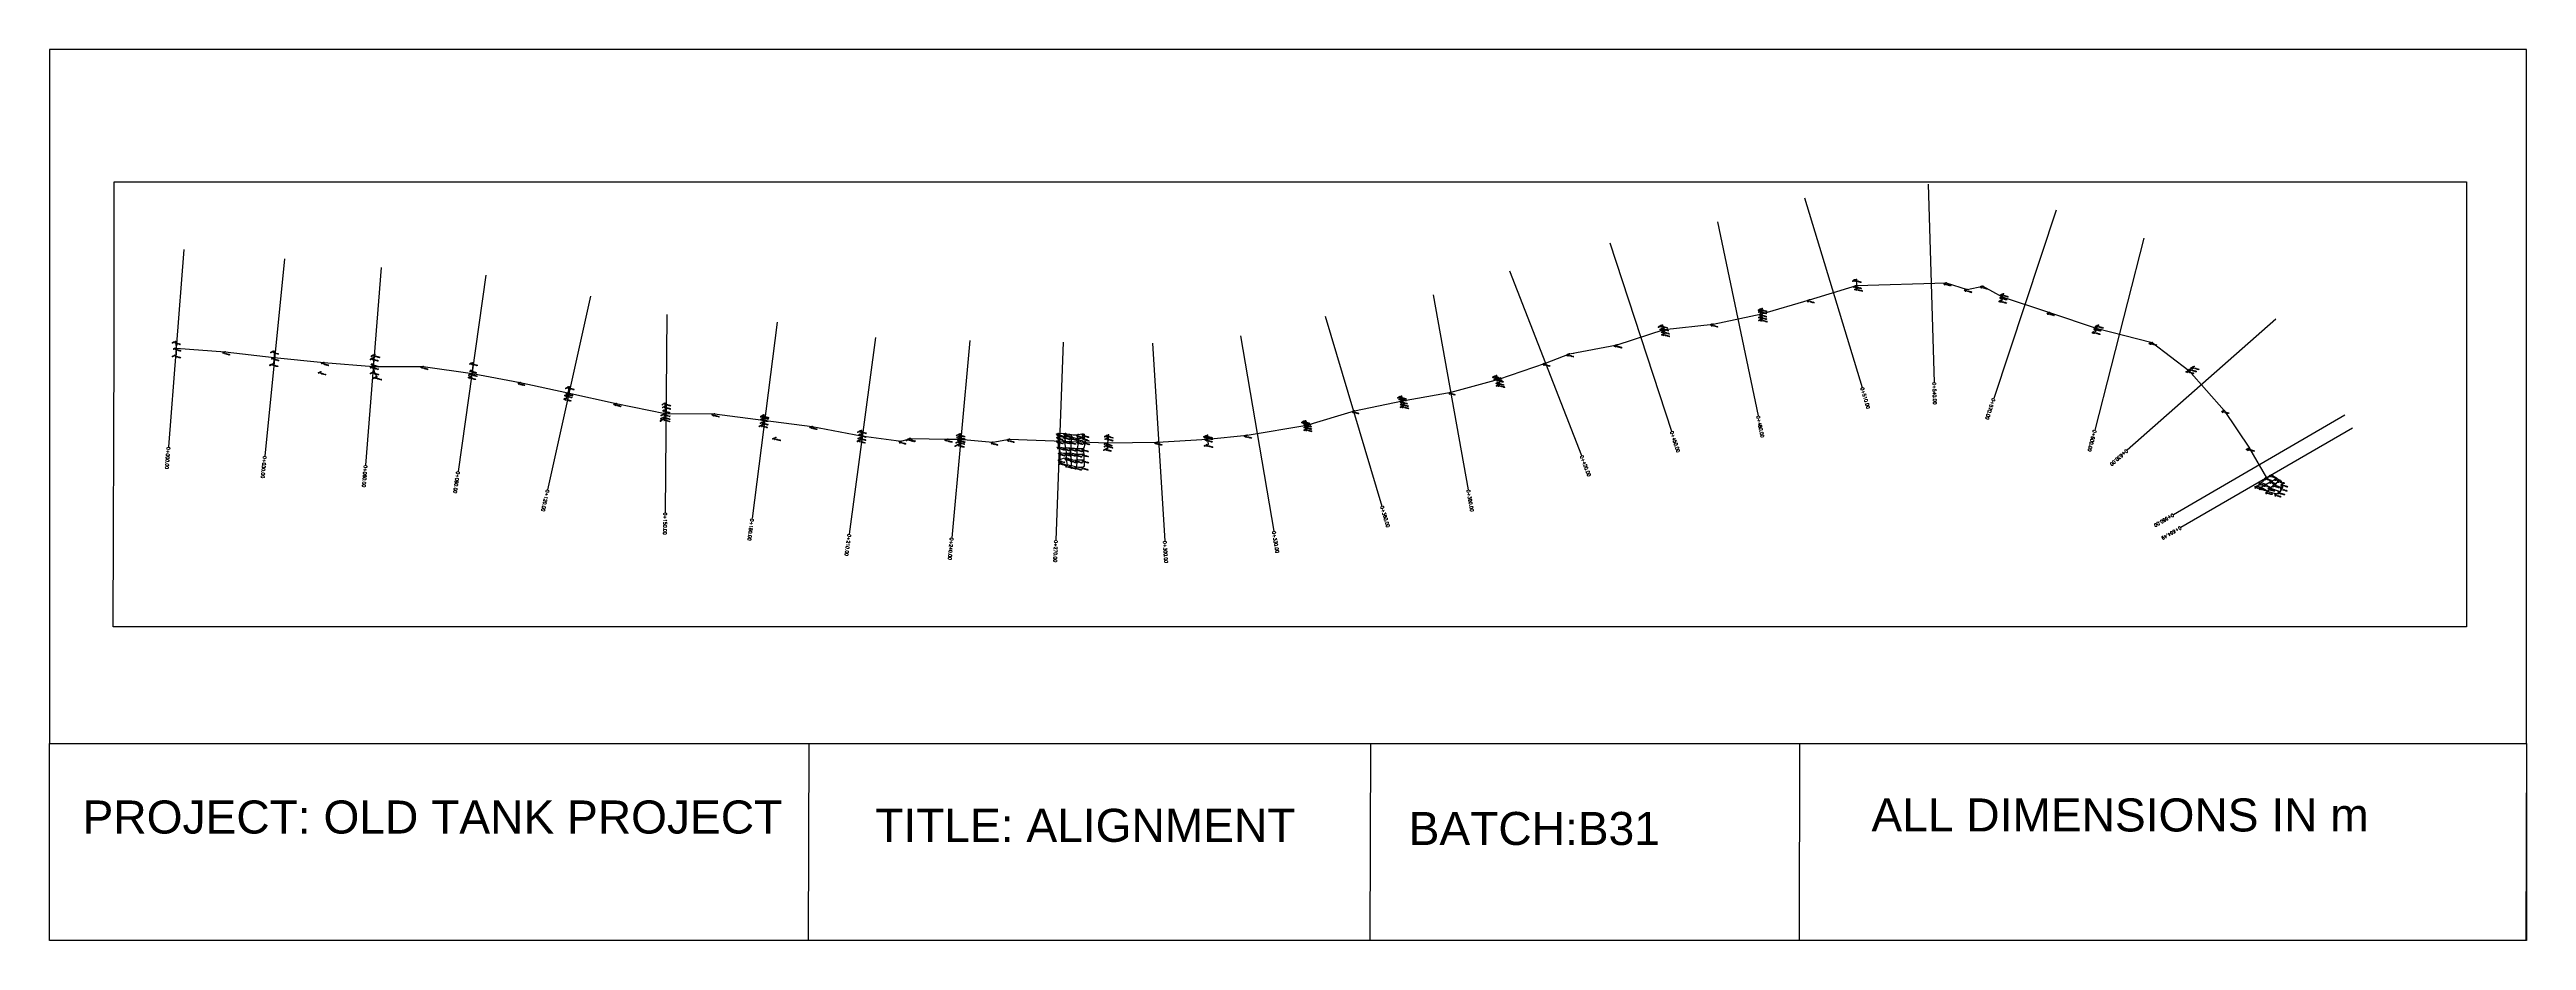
# Model space of a CAD drawing. Header units: millimetres. Extents: x 2640 to 12113, y 6003 to 13668.
# Drawn here: x 9739 to 10489, y 10494 to 10763 of the extents above; entities that cross this region are included whole.
import ezdxf
from ezdxf.enums import TextEntityAlignment as Align

# ---------------------------------------------------------------- set-up
doc = ezdxf.new("R2010")
doc.units = ezdxf.units.MM
for name, color, linetype in [('Boundary', 6, 'Continuous'), ('Chainage', 7, 'Continuous'), ('Points', 7, 'Continuous'), ('Points-ELV', 6, 'Continuous'), ('Points-NUM', 4, 'Continuous'), ('Points-TXT', 3, 'Continuous')]:
    doc.layers.add(name, color=color, linetype=linetype)
doc.styles.add('ROMANS', font='romans.shx')
doc.styles.get("Standard").update_dxf_attribs({"font": 'arial.ttf'})

# ---------------------------------------------------------------- blocks, each defined once
blk = doc.blocks.new('POINTS')
at = {"layer": 'Points'}
blk.add_line((0, 0), (0, 0), dxfattribs=at)
blk.add_point((0, 0), dxfattribs=at)
at = {"layer": 'Points-ELV', "style": 'ROMANS'}
blk.add_attdef('ELEV', text='', height=1, rotation=45, dxfattribs=at).set_placement((0, 0), align=Align.BOTTOM_LEFT)
at = {"layer": 'Points-NUM', "style": 'ROMANS'}
blk.add_attdef('PTNUM', text='', height=1, dxfattribs=at).set_placement((0, 0), align=Align.BOTTOM_RIGHT)
at = {"layer": 'Points-TXT', "style": 'ROMANS'}
blk.add_attdef('DESC', text='', height=1, dxfattribs=at).set_placement((0, 0), align=Align.BOTTOM_RIGHT)

msp = doc.modelspace()

# ---------------------------------------------------------------- linework, layer by layer
for p, q in [((10286.278, 10693.734, 0.229), (10286.339, 10691.864, 0.376)), ((10286.339, 10691.864, 0.376), (10286.674, 10691.064, 0.282)), ((10330.432, 10688.445, 0.464), (10330.349, 10687.428, 0.224)), ((10330.804, 10689.328, 0.362), (10330.432, 10688.445, 0.464)), ((10257.704, 10684.904, -0.322), (10257.595, 10684.284, -0.111)), ((10257.595, 10684.284, -0.111), (10257.627, 10683.319, 0.106)), ((10257.627, 10683.319, 0.106), (10257.641, 10682.554, 0.058)), ((10257.641, 10682.554, 0.058), (10257.824, 10681.769, -0.125)), ((10227.594, 10679.911, -0.015), (10227.99, 10679.084, 0.261)), ((10227.99, 10679.084, 0.261), (10228.197, 10678.134, 0.326)), ((10228.197, 10678.134, 0.326), (10228.261, 10677.348, 0.183)), ((10358.89, 10678.988, 0.507), (10358.623, 10677.99, 0.435)), ((10359.598, 10679.884, 0.386), (10358.89, 10678.988, 0.507)), ((9837.701, 10670.985, 879.516), (9837.262, 10669.935, 879.936)), ((9837.262, 10669.935, 879.936), (9837.272, 10667.385, 879.916)), ((9837.272, 10667.385, 879.916), (9837.415, 10665.748, 879.191)), ((9837.415, 10665.748, 879.191), (9838.258, 10664.246, 878.449)), ((9867.185, 10665.275, 880.018), (9866.755, 10664.31, 879.604)), ((9867.359, 10668.515, 879.621), (9867.178, 10666.26, 880.08)), ((9867.178, 10666.26, 880.08), (9867.185, 10665.275, 880.018)), ((10200.636, 10671.357), (10200.672, 10671.368)), ((10386.96, 10666.153, -0.448), (10386.414, 10665.747, -0.602)), ((10388.552, 10667.339), (10386.96, 10666.153, -0.448)), ((9895.912, 10658.822, 880.168), (9895.681, 10657.775, 879.671)), ((9896.137, 10659.405, 880.272), (9895.912, 10658.822, 880.168)), ((9896.544, 10661.244, 879.785), (9896.137, 10659.405, 880.272)), ((10148.495, 10658.389, 879.379), (10148.746, 10657.811, 879.61)), ((10148.746, 10657.811, 879.61), (10148.849, 10656.96, 879.775)), ((10177.314, 10664.609, 879.305), (10177.526, 10663.954, 879.472)), ((10177.526, 10663.954, 879.472), (10177.964, 10663.537, 879.551)), ((10177.964, 10663.537, 879.551), (10178.116, 10662.619, 879.484)), ((10178.116, 10662.619, 879.484), (10178.36, 10661.968, 879.186)), ((9925.73, 10655.378, 880.038), (9925.532, 10654.237, 880.322)), ((9925.532, 10654.237, 880.322), (9925.592, 10653.145, 880.148)), ((9925.664, 10652.225, 879.751), (9925.56, 10651.584, 879.415)), ((9925.592, 10653.145, 880.148), (9925.664, 10652.225, 879.751)), ((9925.833, 10656.342, 879.821), (9925.73, 10655.378, 880.038)), ((9955.268, 10650.605, 880.285), (9955.14, 10649.743, 879.795)), ((9955.486, 10652.686, 880.008), (9955.253, 10651.628, 880.321)), ((9955.253, 10651.628, 880.321), (9955.268, 10650.605, 880.285)), ((10119.469, 10650.96, 879.54), (10119.68, 10650.599, 879.839)), ((10119.68, 10650.599, 879.839), (10119.785, 10649.99, 879.839)), ((10148.849, 10656.96, 879.775), (10149.149, 10656.197, 879.628)), ((10149.149, 10656.197, 879.628), (10149.291, 10655.516, 879.364)), ((9984.887, 10645.949, 880.303), (9984.7, 10645.123, 879.949)), ((9985.02, 10648.001, 880.155), (9984.866, 10646.9, 880.383)), ((9984.866, 10646.9, 880.383), (9984.887, 10645.949, 880.303)), ((10014.737, 10644.741, 880.179), (10014.64, 10643.87, 879.652)), ((10014.767, 10645.405, 880.213), (10014.737, 10644.741, 880.179)), ((10014.88, 10646.258, 880.137), (10014.767, 10645.405, 880.213)), ((10014.935, 10646.986, 879.691), (10014.88, 10646.258, 880.137)), ((10059.688, 10643.623, 879.726), (10059.483, 10642.552, 879.27)), ((10059.731, 10645.771, 879.705), (10059.499, 10644.259, 879.901)), ((10059.499, 10644.259, 879.901), (10059.688, 10643.623, 879.726)), ((10059.786, 10646.645, 879.446), (10059.731, 10645.771, 879.705)), ((10089.906, 10646.169, 879.854), (10089.783, 10645.414, 879.853)), ((10089.783, 10645.414, 879.853), (10089.938, 10643.811, 879.409)), ((10089.809, 10646.599, 879.755), (10089.906, 10646.169, 879.854)), ((10119.785, 10649.99, 879.839), (10119.931, 10649.262, 879.781)), ((10119.931, 10649.262, 879.781), (10120.127, 10648.559, 879.62)), ((10407.539, 10631.156, -1.963), (10408.786, 10632.115, -1.877)), ((10408.799, 10630.723, -2.05), (10407.539, 10631.156, -1.963)), ((10408.786, 10632.115, -1.877), (10410.519, 10633.701, -1.394)), ((10410.337, 10631.647, -1.877), (10408.786, 10632.115, -1.877)), ((10410.337, 10631.647, -1.877), (10408.799, 10630.723, -2.05)), ((10410.797, 10629.503, -1.44), (10408.799, 10630.723, -2.05)), ((10412.013, 10632.645, -1.076), (10410.337, 10631.647, -1.877)), ((10411.519, 10630.549, -1.423), (10410.337, 10631.647, -1.877)), ((10410.489, 10633.684, -0.433), (10412.013, 10632.645, -1.076)), ((10410.519, 10633.701, -1.394), (10412.071, 10634.601, -1.394)), ((10411.519, 10630.549, -1.423), (10410.797, 10629.503, -1.44)), ((10410.797, 10629.503, -1.44), (10413.552, 10628.774, -1.596)), ((10412.898, 10631.59, -1.393), (10411.519, 10630.549, -1.423)), ((10414.54, 10629.442, -1.596), (10411.519, 10630.549, -1.423)), ((10413.536, 10633.46, -0.554), (10412.013, 10632.645, -1.076)), ((10412.013, 10632.645, -1.076), (10412.898, 10631.59, -1.393)), ((10412.071, 10634.601, -1.394), (10413.536, 10633.46, -0.554)), ((10414.436, 10632.938, -1.178), (10412.898, 10631.59, -1.393)), ((10412.898, 10631.59, -1.393), (10415.247, 10630.586, -1.962)), ((10413.536, 10633.46, -0.554), (10414.436, 10632.938, -1.178)), ((10413.552, 10628.774, -1.596), (10414.54, 10629.442, -1.596)), ((10415.409, 10631.821, -2.125), (10414.436, 10632.938, -1.178)), ((10414.54, 10629.442, -1.596), (10415.247, 10630.586, -1.962)), ((10415.247, 10630.586, -1.962), (10415.409, 10631.821, -2.125))]:
    msp.add_line(p, q)
for points in [[(9739.156, 10553.296), (10489.156, 10553.296), (10489.156, 10763.296), (9739.156, 10763.296)], [(9739.156, 10553.296), (10489.156, 10553.296), (10489.156, 10493.637), (9739.156, 10493.637)], [(9969.156, 10553.296), (10139.156, 10553.296), (10138.976, 10493.637), (9968.976, 10493.637)], [(10269.156, 10553.296), (10489.156, 10553.296), (10489.005, 10493.637), (10269.005, 10493.637)]]:
    msp.add_lwpolyline(points, close=True)
at = {"elevation": 879.506}
msp.add_lwpolyline([(9777.481, 10672.908), (9792.36, 10671.756), (9807.176, 10670.093), (9822.223, 10668.58), (9837.272, 10667.385), (9852.27, 10667.388), (9867.185, 10665.275), (9881.626, 10662.531), (9896.137, 10659.405), (9910.762, 10656.163), (9925.592, 10653.145), (9940.478, 10653.016), (9955.261, 10651.117), (9970.122, 10649.211), (9984.876, 10646.425), (9996.981, 10644.802), (9999.861, 10645.615), (10011.105, 10645.336), (10014.767, 10645.405), (10024.825, 10644.475), (10029.826, 10645.325), (10059.499, 10644.259), (10074.592, 10644.461), (10089.783, 10645.414), (10101.766, 10646.554), (10119.858, 10649.626), (10134.331, 10653.955), (10148.849, 10656.96), (10163.592, 10659.599), (10177.964, 10663.537), (10192.091, 10668.329), (10199.382, 10671.168), (10213.814, 10673.921), (10228.093, 10678.609), (10242.885, 10680.226), (10257.627, 10683.319), (10272.093, 10687.532), (10286.339, 10691.864), (10313.479, 10692.688), (10319.782, 10690.707), (10324.528, 10691.717), (10330.432, 10688.445), (10344.73, 10683.711), (10358.89, 10678.988), (10375.781, 10674.659), (10386.96, 10666.153), (10397.636, 10654.063), (10405.274, 10642.662), (10405.322, 10642.589), (10410.489, 10633.684)], dxfattribs=at)
for points in [[(9777.301, 10674.949, 879.459), (9777.479, 10672.965, 879.508), (9777.451, 10670.87, 879.294)], [(9807.085, 10671.995, 879.461), (9807.173, 10670.012, 879.769), (9806.946, 10668.222, 879.371)], [(10044.577, 10647.084, 878.395), (10044.703, 10646.037, 879.65), (10044.627, 10644.916, 879.913), (10044.781, 10643.068, 878.989), (10045.192, 10641.236, 878.315), (10045.115, 10639.186, 877.137), (10045.301, 10638.372, 876.765), (10047.351, 10637.516, 876.698), (10048.621, 10637.245, 876.663), (10050.191, 10636.935, 876.666), (10052.197, 10636.961, 876.633), (10052.364, 10639.076, 877.367), (10052.309, 10640.925, 878.117), (10052.262, 10642.513, 878.117), (10052.724, 10644.611, 879.801), (10052.473, 10645.786, 879.511), (10052.39, 10646.82, 879.208), (10050.644, 10646.748, 879.309), (10046.806, 10647.076, 879.677), (10044.577, 10647.084, 878.395)], [(10044.703, 10646.037, 879.65), (10046.679, 10646.168, 879.703), (10048.768, 10645.954, 879.545), (10050.548, 10645.673, 879.617), (10052.473, 10645.786, 879.511)], [(10044.781, 10643.068, 878.989), (10046.835, 10642.72, 879.005), (10048.547, 10642.686, 878.967), (10050.464, 10642.52, 879.028), (10052.262, 10642.513, 878.117)], [(10047.351, 10637.516, 876.698), (10047.132, 10639.682, 877.204), (10047.103, 10641.115, 878.162), (10046.835, 10642.72, 879.005), (10046.656, 10644.929, 879.816), (10046.679, 10646.168, 879.703), (10046.806, 10647.076, 879.677)], [(10048.621, 10637.245, 876.663), (10048.571, 10639.162, 877.153), (10048.342, 10641.192, 878.085), (10048.547, 10642.686, 878.967), (10048.538, 10644.716, 879.721), (10048.768, 10645.954, 879.545), (10048.267, 10646.817, 879.545)], [(10050.191, 10636.935, 876.666), (10050.373, 10639.082, 877.153), (10050.282, 10640.868, 879.028), (10050.464, 10642.52, 879.028), (10050.651, 10644.665, 879.771), (10050.548, 10645.673, 879.617), (10050.644, 10646.748, 879.309)], [(10045.115, 10639.186, 877.137), (10047.132, 10639.682, 877.204), (10048.571, 10639.162, 877.153), (10050.373, 10639.082, 877.153), (10052.364, 10639.076, 877.367)], [(10045.192, 10641.236, 878.315), (10047.103, 10641.115, 878.162), (10048.342, 10641.192, 878.085), (10050.282, 10640.868, 879.028), (10052.309, 10640.925, 878.117)]]:
    msp.add_spline(points, degree=3)
at = {"layer": 'Boundary'}
msp.add_lwpolyline([(9758.736, 10673.752), (9758.736, 10723.223), (10471.006, 10723.223), (10471.006, 10588.606), (9758.398, 10588.606), (9758.736, 10673.752)], dxfattribs=at)
at = {"layer": 'Chainage'}
for p, q in [((10270.513, 10718.408), (10287.969, 10661.003)), ((10307.999, 10722.535), (10309.82, 10662.563)), ((10244.165, 10711.148), (10256.483, 10652.426)), ((10346.714, 10714.655), (10327.857, 10657.696)), ((9779.796, 10702.819), (9775.166, 10642.998)), ((10211.592, 10704.767), (10230.306, 10647.76)), ((10373.342, 10706.254), (10358.447, 10648.132)), ((9810.345, 10699.926), (9804.34, 10640.227)), ((9839.596, 10697.295), (9834.845, 10637.483)), ((10181.23, 10696.294), (10203.001, 10640.383)), ((9871.28, 10694.995), (9862.864, 10635.588)), ((9902.963, 10688.62), (9889.98, 10630.041)), ((10158.153, 10689.102), (10168.727, 10630.042)), ((9926.081, 10683.142), (9925.56, 10623.144)), ((9959.511, 10680.817), (9951.879, 10621.304)), ((10125.397, 10682.597), (10142.592, 10625.113)), ((10413.252, 10681.703), (10368.276, 10641.988)), ((9989.297, 10676.1), (9981.328, 10616.632)), ((10017.854, 10675.248), (10012.327, 10615.503)), ((10046.045, 10674.762), (10043.889, 10614.8)), ((10073.077, 10674.425), (10076.834, 10614.543)), ((10099.806, 10676.65), (10109.851, 10617.497)), ((10434.185, 10652.622), (10382.288, 10622.509)), ((10436.437, 10648.74), (10384.541, 10618.627))]:
    msp.add_line(p, q, dxfattribs=at)

# ---------------------------------------------------------------- block references
at = {"layer": 'Points', "linetype": 'Continuous'}
ref = msp.add_blockref('POINTS', (10272.093, 10687.532, 0.244), dxfattribs=dict(at, xscale=-1, rotation=210.1246328448745))
ref.add_attrib('PTNUM', '131', dxfattribs={"layer": 'Points-NUM', "height": 0.25, "rotation": 30.124633, "style": 'ROMANS'}).set_placement((10272.117, 10686.992, 0.244), align=Align.BOTTOM_RIGHT)
ref.add_attrib('DESC', 'L34', dxfattribs={"layer": 'Points-TXT', "height": 0.25, "rotation": 30.124633, "style": 'ROMANS'}).set_placement((10271.929, 10687.316, 0.244), align=Align.BOTTOM_RIGHT)
ref.add_attrib('ELEV', '879.674', dxfattribs={"layer": 'Points-ELV', "height": 0.25, "rotation": 345.124633, "style": 'ROMANS'}).set_placement((10272.174, 10686.805, 0.244), align=Align.BOTTOM_LEFT)
ref = msp.add_blockref('POINTS', (10286.278, 10693.734, 0.229), dxfattribs=dict(at, xscale=-1, rotation=210.1246328448745))
ref.add_attrib('PTNUM', '133', dxfattribs={"layer": 'Points-NUM', "height": 0.25, "rotation": 30.124633, "style": 'ROMANS'}).set_placement((10286.302, 10693.194, 0.229), align=Align.BOTTOM_RIGHT)
ref.add_attrib('DESC', 'C35R1', dxfattribs={"layer": 'Points-TXT', "height": 0.25, "rotation": 30.124633, "style": 'ROMANS'}).set_placement((10286.114, 10693.518, 0.229), align=Align.BOTTOM_RIGHT)
ref.add_attrib('ELEV', '879.659', dxfattribs={"layer": 'Points-ELV', "height": 0.25, "rotation": 345.124633, "style": 'ROMANS'}).set_placement((10286.359, 10693.007, 0.229), align=Align.BOTTOM_LEFT)
ref = msp.add_blockref('POINTS', (10286.339, 10691.864, 0.376), dxfattribs=dict(at, xscale=-1, rotation=210.1246328448745))
ref.add_attrib('PTNUM', '132', dxfattribs={"layer": 'Points-NUM', "height": 0.25, "rotation": 30.124633, "style": 'ROMANS'}).set_placement((10286.364, 10691.324, 0.376), align=Align.BOTTOM_RIGHT)
ref.add_attrib('DESC', 'C35R', dxfattribs={"layer": 'Points-TXT', "height": 0.25, "rotation": 30.124633, "style": 'ROMANS'}).set_placement((10286.176, 10691.649, 0.376), align=Align.BOTTOM_RIGHT)
ref.add_attrib('ELEV', '879.806', dxfattribs={"layer": 'Points-ELV', "height": 0.25, "rotation": 345.124633, "style": 'ROMANS'}).set_placement((10286.421, 10691.137, 0.376), align=Align.BOTTOM_LEFT)
ref = msp.add_blockref('POINTS', (10286.674, 10691.064, 0.282), dxfattribs=dict(at, xscale=-1, rotation=210.1246328448745))
ref.add_attrib('PTNUM', '134', dxfattribs={"layer": 'Points-NUM', "height": 0.25, "rotation": 30.124633, "style": 'ROMANS'}).set_placement((10286.698, 10690.524, 0.282), align=Align.BOTTOM_RIGHT)
ref.add_attrib('DESC', 'C35L', dxfattribs={"layer": 'Points-TXT', "height": 0.25, "rotation": 30.124633, "style": 'ROMANS'}).set_placement((10286.51, 10690.849, 0.282), align=Align.BOTTOM_RIGHT)
ref.add_attrib('ELEV', '879.712', dxfattribs={"layer": 'Points-ELV', "height": 0.25, "rotation": 345.124633, "style": 'ROMANS'}).set_placement((10286.755, 10690.337, 0.282), align=Align.BOTTOM_LEFT)
ref = msp.add_blockref('POINTS', (10313.479, 10692.688, 0.484), dxfattribs=dict(at, xscale=-1, rotation=210.1246328448745))
ref.add_attrib('PTNUM', '135', dxfattribs={"layer": 'Points-NUM', "height": 0.25, "rotation": 30.124633, "style": 'ROMANS'}).set_placement((10313.503, 10692.148, 0.484), align=Align.BOTTOM_RIGHT)
ref.add_attrib('DESC', 'L36', dxfattribs={"layer": 'Points-TXT', "height": 0.25, "rotation": 30.124633, "style": 'ROMANS'}).set_placement((10313.315, 10692.472, 0.484), align=Align.BOTTOM_RIGHT)
ref.add_attrib('ELEV', '879.914', dxfattribs={"layer": 'Points-ELV', "height": 0.25, "rotation": 345.124633, "style": 'ROMANS'}).set_placement((10313.56, 10691.961, 0.484), align=Align.BOTTOM_LEFT)
ref = msp.add_blockref('POINTS', (10319.782, 10690.707, 0.552), dxfattribs=dict(at, xscale=-1, rotation=210.1246328448745))
ref.add_attrib('PTNUM', '117', dxfattribs={"layer": 'Points-NUM', "height": 0.25, "rotation": 30.124633, "style": 'ROMANS'}).set_placement((10319.806, 10690.167, 0.552), align=Align.BOTTOM_RIGHT)
ref.add_attrib('DESC', 'CP3', dxfattribs={"layer": 'Points-TXT', "height": 0.25, "rotation": 30.124633, "style": 'ROMANS'}).set_placement((10319.618, 10690.492, 0.552), align=Align.BOTTOM_RIGHT)
ref.add_attrib('ELEV', '879.982', dxfattribs={"layer": 'Points-ELV', "height": 0.25, "rotation": 345.124633, "style": 'ROMANS'}).set_placement((10319.863, 10689.98, 0.552), align=Align.BOTTOM_LEFT)
ref = msp.add_blockref('POINTS', (10324.528, 10691.717, 0.358), dxfattribs=dict(at, xscale=-1, rotation=210.1246328448745))
ref.add_attrib('PTNUM', '118', dxfattribs={"layer": 'Points-NUM', "height": 0.25, "rotation": 30.124633, "style": 'ROMANS'}).set_placement((10324.553, 10691.177, 0.358), align=Align.BOTTOM_RIGHT)
ref.add_attrib('DESC', 'RF3', dxfattribs={"layer": 'Points-TXT', "height": 0.25, "rotation": 30.124633, "style": 'ROMANS'}).set_placement((10324.365, 10691.501, 0.358), align=Align.BOTTOM_RIGHT)
ref.add_attrib('ELEV', '879.788', dxfattribs={"layer": 'Points-ELV', "height": 0.25, "rotation": 345.124633, "style": 'ROMANS'}).set_placement((10324.61, 10690.99, 0.358), align=Align.BOTTOM_LEFT)
ref = msp.add_blockref('POINTS', (10330.432, 10688.445, 0.464), dxfattribs=dict(at, xscale=-1, rotation=210.1246328448745))
ref.add_attrib('PTNUM', '136', dxfattribs={"layer": 'Points-NUM', "height": 0.25, "rotation": 30.124633, "style": 'ROMANS'}).set_placement((10330.456, 10687.905, 0.464), align=Align.BOTTOM_RIGHT)
ref.add_attrib('DESC', 'L37', dxfattribs={"layer": 'Points-TXT', "height": 0.25, "rotation": 30.124633, "style": 'ROMANS'}).set_placement((10330.268, 10688.229, 0.464), align=Align.BOTTOM_RIGHT)
ref.add_attrib('ELEV', '879.894', dxfattribs={"layer": 'Points-ELV', "height": 0.25, "rotation": 345.124633, "style": 'ROMANS'}).set_placement((10330.513, 10687.718, 0.464), align=Align.BOTTOM_LEFT)
ref = msp.add_blockref('POINTS', (10330.804, 10689.328, 0.362), dxfattribs=dict(at, xscale=-1, rotation=210.1246328448745))
ref.add_attrib('PTNUM', '138', dxfattribs={"layer": 'Points-NUM', "height": 0.25, "rotation": 30.124633, "style": 'ROMANS'}).set_placement((10330.828, 10688.788, 0.362), align=Align.BOTTOM_RIGHT)
ref.add_attrib('DESC', 'C37R', dxfattribs={"layer": 'Points-TXT', "height": 0.25, "rotation": 30.124633, "style": 'ROMANS'}).set_placement((10330.64, 10689.112, 0.362), align=Align.BOTTOM_RIGHT)
ref.add_attrib('ELEV', '879.792', dxfattribs={"layer": 'Points-ELV', "height": 0.25, "rotation": 345.124633, "style": 'ROMANS'}).set_placement((10330.885, 10688.601, 0.362), align=Align.BOTTOM_LEFT)
ref = msp.add_blockref('POINTS', (10242.885, 10680.226, -0.014), dxfattribs=dict(at, xscale=-1, rotation=210.1246328448745))
ref.add_attrib('PTNUM', '125', dxfattribs={"layer": 'Points-NUM', "height": 0.25, "rotation": 30.124633, "style": 'ROMANS'}).set_placement((10242.909, 10679.686, -0.014), align=Align.BOTTOM_RIGHT)
ref.add_attrib('DESC', 'L32', dxfattribs={"layer": 'Points-TXT', "height": 0.25, "rotation": 30.124633, "style": 'ROMANS'}).set_placement((10242.721, 10680.011, -0.014), align=Align.BOTTOM_RIGHT)
ref.add_attrib('ELEV', '879.416', dxfattribs={"layer": 'Points-ELV', "height": 0.25, "rotation": 345.124633, "style": 'ROMANS'}).set_placement((10242.966, 10679.499, -0.014), align=Align.BOTTOM_LEFT)
ref = msp.add_blockref('POINTS', (10257.704, 10684.904, -0.322), dxfattribs=dict(at, xscale=-1, rotation=210.1246328448745))
ref.add_attrib('PTNUM', '128', dxfattribs={"layer": 'Points-NUM', "height": 0.25, "rotation": 30.124633, "style": 'ROMANS'}).set_placement((10257.728, 10684.364, -0.322), align=Align.BOTTOM_RIGHT)
ref.add_attrib('DESC', 'C33R1', dxfattribs={"layer": 'Points-TXT', "height": 0.25, "rotation": 30.124633, "style": 'ROMANS'}).set_placement((10257.54, 10684.689, -0.322), align=Align.BOTTOM_RIGHT)
ref.add_attrib('ELEV', '879.108', dxfattribs={"layer": 'Points-ELV', "height": 0.25, "rotation": 345.124633, "style": 'ROMANS'}).set_placement((10257.785, 10684.177, -0.322), align=Align.BOTTOM_LEFT)
ref = msp.add_blockref('POINTS', (10257.595, 10684.284, -0.111), dxfattribs=dict(at, xscale=-1, rotation=210.1246328448745))
ref.add_attrib('PTNUM', '127', dxfattribs={"layer": 'Points-NUM', "height": 0.25, "rotation": 30.124633, "style": 'ROMANS'}).set_placement((10257.619, 10683.744, -0.111), align=Align.BOTTOM_RIGHT)
ref.add_attrib('DESC', 'C33R', dxfattribs={"layer": 'Points-TXT', "height": 0.25, "rotation": 30.124633, "style": 'ROMANS'}).set_placement((10257.431, 10684.068, -0.111), align=Align.BOTTOM_RIGHT)
ref.add_attrib('ELEV', '879.319', dxfattribs={"layer": 'Points-ELV', "height": 0.25, "rotation": 345.124633, "style": 'ROMANS'}).set_placement((10257.676, 10683.557, -0.111), align=Align.BOTTOM_LEFT)
ref = msp.add_blockref('POINTS', (10257.824, 10681.769, -0.125), dxfattribs=dict(at, xscale=-1, rotation=210.1246328448745))
ref.add_attrib('PTNUM', '130', dxfattribs={"layer": 'Points-NUM', "height": 0.25, "rotation": 30.124633, "style": 'ROMANS'}).set_placement((10257.848, 10681.229, -0.125), align=Align.BOTTOM_RIGHT)
ref.add_attrib('DESC', 'C33L1', dxfattribs={"layer": 'Points-TXT', "height": 0.25, "rotation": 30.124633, "style": 'ROMANS'}).set_placement((10257.66, 10681.553, -0.125), align=Align.BOTTOM_RIGHT)
ref.add_attrib('ELEV', '879.305', dxfattribs={"layer": 'Points-ELV', "height": 0.25, "rotation": 345.124633, "style": 'ROMANS'}).set_placement((10257.905, 10681.042, -0.125), align=Align.BOTTOM_LEFT)
ref = msp.add_blockref('POINTS', (10257.641, 10682.554, 0.058), dxfattribs=dict(at, xscale=-1, rotation=210.1246328448745))
ref.add_attrib('PTNUM', '129', dxfattribs={"layer": 'Points-NUM', "height": 0.25, "rotation": 30.124633, "style": 'ROMANS'}).set_placement((10257.665, 10682.014, 0.058), align=Align.BOTTOM_RIGHT)
ref.add_attrib('DESC', 'C33L', dxfattribs={"layer": 'Points-TXT', "height": 0.25, "rotation": 30.124633, "style": 'ROMANS'}).set_placement((10257.477, 10682.339, 0.058), align=Align.BOTTOM_RIGHT)
ref.add_attrib('ELEV', '879.488', dxfattribs={"layer": 'Points-ELV', "height": 0.25, "rotation": 345.124633, "style": 'ROMANS'}).set_placement((10257.722, 10681.827, 0.058), align=Align.BOTTOM_LEFT)
ref = msp.add_blockref('POINTS', (10257.627, 10683.319, 0.106), dxfattribs=dict(at, xscale=-1, rotation=210.1246328448745))
ref.add_attrib('PTNUM', '126', dxfattribs={"layer": 'Points-NUM', "height": 0.25, "rotation": 30.124633, "style": 'ROMANS'}).set_placement((10257.651, 10682.779, 0.106), align=Align.BOTTOM_RIGHT)
ref.add_attrib('DESC', 'L33', dxfattribs={"layer": 'Points-TXT', "height": 0.25, "rotation": 30.124633, "style": 'ROMANS'}).set_placement((10257.463, 10683.103, 0.106), align=Align.BOTTOM_RIGHT)
ref.add_attrib('ELEV', '879.536', dxfattribs={"layer": 'Points-ELV', "height": 0.25, "rotation": 345.124633, "style": 'ROMANS'}).set_placement((10257.708, 10682.592, 0.106), align=Align.BOTTOM_LEFT)
ref = msp.add_blockref('POINTS', (10330.349, 10687.428, 0.224), dxfattribs=dict(at, xscale=-1, rotation=210.1246328448745))
ref.add_attrib('PTNUM', '137', dxfattribs={"layer": 'Points-NUM', "height": 0.25, "rotation": 30.124633, "style": 'ROMANS'}).set_placement((10330.373, 10686.888, 0.224), align=Align.BOTTOM_RIGHT)
ref.add_attrib('DESC', 'C37L', dxfattribs={"layer": 'Points-TXT', "height": 0.25, "rotation": 30.124633, "style": 'ROMANS'}).set_placement((10330.185, 10687.212, 0.224), align=Align.BOTTOM_RIGHT)
ref.add_attrib('ELEV', '879.654', dxfattribs={"layer": 'Points-ELV', "height": 0.25, "rotation": 345.124633, "style": 'ROMANS'}).set_placement((10330.43, 10686.701, 0.224), align=Align.BOTTOM_LEFT)
ref = msp.add_blockref('POINTS', (10344.73, 10683.711, 0.549), dxfattribs=dict(at, xscale=-1, rotation=210.1246328448745))
ref.add_attrib('PTNUM', '139', dxfattribs={"layer": 'Points-NUM', "height": 0.25, "rotation": 30.124633, "style": 'ROMANS'}).set_placement((10344.754, 10683.171, 0.549), align=Align.BOTTOM_RIGHT)
ref.add_attrib('DESC', 'L38', dxfattribs={"layer": 'Points-TXT', "height": 0.25, "rotation": 30.124633, "style": 'ROMANS'}).set_placement((10344.566, 10683.495, 0.549), align=Align.BOTTOM_RIGHT)
ref.add_attrib('ELEV', '879.979', dxfattribs={"layer": 'Points-ELV', "height": 0.25, "rotation": 345.124633, "style": 'ROMANS'}).set_placement((10344.811, 10682.984, 0.549), align=Align.BOTTOM_LEFT)
ref = msp.add_blockref('POINTS', (9777.301, 10674.949, 879.459), dxfattribs=dict(at, xscale=-1, rotation=210.1246328448745))
ref.add_attrib('PTNUM', '3', dxfattribs={"layer": 'Points-NUM', "height": 0.25, "rotation": 30.124633, "style": 'ROMANS'}).set_placement((9777.325, 10674.409, 879.459), align=Align.BOTTOM_RIGHT)
ref.add_attrib('DESC', 'CSR1', dxfattribs={"layer": 'Points-TXT', "height": 0.25, "rotation": 30.124633, "style": 'ROMANS'}).set_placement((9777.137, 10674.733, 879.459), align=Align.BOTTOM_RIGHT)
ref.add_attrib('ELEV', '879.459', dxfattribs={"layer": 'Points-ELV', "height": 0.25, "rotation": 345.124633, "style": 'ROMANS'}).set_placement((9777.382, 10674.222, 879.459), align=Align.BOTTOM_LEFT)
ref = msp.add_blockref('POINTS', (9777.479, 10672.965, 879.508), dxfattribs=dict(at, xscale=-1, rotation=210.1246328448745))
ref.add_attrib('PTNUM', '2', dxfattribs={"layer": 'Points-NUM', "height": 0.25, "rotation": 30.124633, "style": 'ROMANS'}).set_placement((9777.503, 10672.425, 879.508), align=Align.BOTTOM_RIGHT)
ref.add_attrib('DESC', 'CS1', dxfattribs={"layer": 'Points-TXT', "height": 0.25, "rotation": 30.124633, "style": 'ROMANS'}).set_placement((9777.315, 10672.749, 879.508), align=Align.BOTTOM_RIGHT)
ref.add_attrib('ELEV', '879.508', dxfattribs={"layer": 'Points-ELV', "height": 0.25, "rotation": 345.124633, "style": 'ROMANS'}).set_placement((9777.56, 10672.238, 879.508), align=Align.BOTTOM_LEFT)
ref = msp.add_blockref('POINTS', (10213.814, 10673.921, 0.128), dxfattribs=dict(at, xscale=-1, rotation=210.1246328448745))
ref.add_attrib('PTNUM', '120', dxfattribs={"layer": 'Points-NUM', "height": 0.25, "rotation": 30.124633, "style": 'ROMANS'}).set_placement((10213.838, 10673.382, 0.128), align=Align.BOTTOM_RIGHT)
ref.add_attrib('DESC', 'LS30', dxfattribs={"layer": 'Points-TXT', "height": 0.25, "rotation": 30.124633, "style": 'ROMANS'}).set_placement((10213.65, 10673.706, 0.128), align=Align.BOTTOM_RIGHT)
ref.add_attrib('ELEV', '879.558', dxfattribs={"layer": 'Points-ELV', "height": 0.25, "rotation": 345.124633, "style": 'ROMANS'}).set_placement((10213.895, 10673.194, 0.128), align=Align.BOTTOM_LEFT)
ref = msp.add_blockref('POINTS', (10227.594, 10679.911, -0.015), dxfattribs=dict(at, xscale=-1, rotation=210.1246328448745))
ref.add_attrib('PTNUM', '123', dxfattribs={"layer": 'Points-NUM', "height": 0.25, "rotation": 30.124633, "style": 'ROMANS'}).set_placement((10227.619, 10679.371, -0.015), align=Align.BOTTOM_RIGHT)
ref.add_attrib('DESC', 'CS31R1', dxfattribs={"layer": 'Points-TXT', "height": 0.25, "rotation": 30.124633, "style": 'ROMANS'}).set_placement((10227.43, 10679.695, -0.015), align=Align.BOTTOM_RIGHT)
ref.add_attrib('ELEV', '879.415', dxfattribs={"layer": 'Points-ELV', "height": 0.25, "rotation": 345.124633, "style": 'ROMANS'}).set_placement((10227.676, 10679.183, -0.015), align=Align.BOTTOM_LEFT)
ref = msp.add_blockref('POINTS', (10227.99, 10679.084, 0.261), dxfattribs=dict(at, xscale=-1, rotation=210.1246328448745))
ref.add_attrib('PTNUM', '122', dxfattribs={"layer": 'Points-NUM', "height": 0.25, "rotation": 30.124633, "style": 'ROMANS'}).set_placement((10228.014, 10678.544, 0.261), align=Align.BOTTOM_RIGHT)
ref.add_attrib('DESC', 'CS31R', dxfattribs={"layer": 'Points-TXT', "height": 0.25, "rotation": 30.124633, "style": 'ROMANS'}).set_placement((10227.826, 10678.869, 0.261), align=Align.BOTTOM_RIGHT)
ref.add_attrib('ELEV', '879.691', dxfattribs={"layer": 'Points-ELV', "height": 0.25, "rotation": 345.124633, "style": 'ROMANS'}).set_placement((10228.071, 10678.357, 0.261), align=Align.BOTTOM_LEFT)
ref = msp.add_blockref('POINTS', (10228.197, 10678.134, 0.326), dxfattribs=dict(at, xscale=-1, rotation=210.1246328448745))
ref.add_attrib('PTNUM', '121', dxfattribs={"layer": 'Points-NUM', "height": 0.25, "rotation": 30.124633, "style": 'ROMANS'}).set_placement((10228.221, 10677.594, 0.326), align=Align.BOTTOM_RIGHT)
ref.add_attrib('DESC', 'LS31', dxfattribs={"layer": 'Points-TXT', "height": 0.25, "rotation": 30.124633, "style": 'ROMANS'}).set_placement((10228.033, 10677.918, 0.326), align=Align.BOTTOM_RIGHT)
ref.add_attrib('ELEV', '879.756', dxfattribs={"layer": 'Points-ELV', "height": 0.25, "rotation": 345.124633, "style": 'ROMANS'}).set_placement((10228.278, 10677.407, 0.326), align=Align.BOTTOM_LEFT)
ref = msp.add_blockref('POINTS', (10228.261, 10677.348, 0.183), dxfattribs=dict(at, xscale=-1, rotation=210.1246328448745))
ref.add_attrib('PTNUM', '124', dxfattribs={"layer": 'Points-NUM', "height": 0.25, "rotation": 30.124633, "style": 'ROMANS'}).set_placement((10228.285, 10676.808, 0.183), align=Align.BOTTOM_RIGHT)
ref.add_attrib('DESC', 'C31L', dxfattribs={"layer": 'Points-TXT', "height": 0.25, "rotation": 30.124633, "style": 'ROMANS'}).set_placement((10228.097, 10677.132, 0.183), align=Align.BOTTOM_RIGHT)
ref.add_attrib('ELEV', '879.613', dxfattribs={"layer": 'Points-ELV', "height": 0.25, "rotation": 345.124633, "style": 'ROMANS'}).set_placement((10228.342, 10676.621, 0.183), align=Align.BOTTOM_LEFT)
ref = msp.add_blockref('POINTS', (10358.623, 10677.99, 0.435), dxfattribs=dict(at, xscale=-1, rotation=210.1246328448745))
ref.add_attrib('PTNUM', '141', dxfattribs={"layer": 'Points-NUM', "height": 0.25, "rotation": 30.124633, "style": 'ROMANS'}).set_placement((10358.648, 10677.45, 0.435), align=Align.BOTTOM_RIGHT)
ref.add_attrib('DESC', 'C39L', dxfattribs={"layer": 'Points-TXT', "height": 0.25, "rotation": 30.124633, "style": 'ROMANS'}).set_placement((10358.46, 10677.775, 0.435), align=Align.BOTTOM_RIGHT)
ref.add_attrib('ELEV', '879.865', dxfattribs={"layer": 'Points-ELV', "height": 0.25, "rotation": 345.124633, "style": 'ROMANS'}).set_placement((10358.705, 10677.263, 0.435), align=Align.BOTTOM_LEFT)
ref = msp.add_blockref('POINTS', (10358.89, 10678.988, 0.507), dxfattribs=dict(at, xscale=-1, rotation=210.1246328448745))
ref.add_attrib('PTNUM', '140', dxfattribs={"layer": 'Points-NUM', "height": 0.25, "rotation": 30.124633, "style": 'ROMANS'}).set_placement((10358.914, 10678.448, 0.507), align=Align.BOTTOM_RIGHT)
ref.add_attrib('DESC', 'L39', dxfattribs={"layer": 'Points-TXT', "height": 0.25, "rotation": 30.124633, "style": 'ROMANS'}).set_placement((10358.726, 10678.772, 0.507), align=Align.BOTTOM_RIGHT)
ref.add_attrib('ELEV', '879.937', dxfattribs={"layer": 'Points-ELV', "height": 0.25, "rotation": 345.124633, "style": 'ROMANS'}).set_placement((10358.971, 10678.261, 0.507), align=Align.BOTTOM_LEFT)
ref = msp.add_blockref('POINTS', (10359.598, 10679.884, 0.386), dxfattribs=dict(at, xscale=-1, rotation=210.1246328448745))
ref.add_attrib('PTNUM', '142', dxfattribs={"layer": 'Points-NUM', "height": 0.25, "rotation": 30.124633, "style": 'ROMANS'}).set_placement((10359.622, 10679.344, 0.386), align=Align.BOTTOM_RIGHT)
ref.add_attrib('DESC', 'C39R', dxfattribs={"layer": 'Points-TXT', "height": 0.25, "rotation": 30.124633, "style": 'ROMANS'}).set_placement((10359.434, 10679.668, 0.386), align=Align.BOTTOM_RIGHT)
ref.add_attrib('ELEV', '879.816', dxfattribs={"layer": 'Points-ELV', "height": 0.25, "rotation": 345.124633, "style": 'ROMANS'}).set_placement((10359.679, 10679.157, 0.386), align=Align.BOTTOM_LEFT)
ref = msp.add_blockref('POINTS', (10375.781, 10674.659, 0.291), dxfattribs=dict(at, xscale=-1, rotation=210.1246328448745))
ref.add_attrib('PTNUM', '143', dxfattribs={"layer": 'Points-NUM', "height": 0.25, "rotation": 30.124633, "style": 'ROMANS'}).set_placement((10375.805, 10674.119, 0.291), align=Align.BOTTOM_RIGHT)
ref.add_attrib('DESC', 'LS40', dxfattribs={"layer": 'Points-TXT', "height": 0.25, "rotation": 30.124633, "style": 'ROMANS'}).set_placement((10375.617, 10674.444, 0.291), align=Align.BOTTOM_RIGHT)
ref.add_attrib('ELEV', '879.721', dxfattribs={"layer": 'Points-ELV', "height": 0.25, "rotation": 345.124633, "style": 'ROMANS'}).set_placement((10375.862, 10673.932, 0.291), align=Align.BOTTOM_LEFT)
ref = msp.add_blockref('POINTS', (9777.451, 10670.87, 879.294), dxfattribs=dict(at, xscale=-1, rotation=210.1246328448745))
ref.add_attrib('PTNUM', '4', dxfattribs={"layer": 'Points-NUM', "height": 0.25, "rotation": 30.124633, "style": 'ROMANS'}).set_placement((9777.476, 10670.33, 879.294), align=Align.BOTTOM_RIGHT)
ref.add_attrib('DESC', 'CS1L1', dxfattribs={"layer": 'Points-TXT', "height": 0.25, "rotation": 30.124633, "style": 'ROMANS'}).set_placement((9777.287, 10670.655, 879.294), align=Align.BOTTOM_RIGHT)
ref.add_attrib('ELEV', '879.294', dxfattribs={"layer": 'Points-ELV', "height": 0.25, "rotation": 345.124633, "style": 'ROMANS'}).set_placement((9777.533, 10670.143, 879.294), align=Align.BOTTOM_LEFT)
ref = msp.add_blockref('POINTS', (9792.36, 10671.756, 879.601), dxfattribs=dict(at, xscale=-1, rotation=210.1246328448745))
ref.add_attrib('PTNUM', '5', dxfattribs={"layer": 'Points-NUM', "height": 0.25, "rotation": 30.124633, "style": 'ROMANS'}).set_placement((9792.385, 10671.216, 879.601), align=Align.BOTTOM_RIGHT)
ref.add_attrib('DESC', 'LS2', dxfattribs={"layer": 'Points-TXT', "height": 0.25, "rotation": 30.124633, "style": 'ROMANS'}).set_placement((9792.196, 10671.541, 879.601), align=Align.BOTTOM_RIGHT)
ref.add_attrib('ELEV', '879.601', dxfattribs={"layer": 'Points-ELV', "height": 0.25, "rotation": 345.124633, "style": 'ROMANS'}).set_placement((9792.442, 10671.029, 879.601), align=Align.BOTTOM_LEFT)
ref = msp.add_blockref('POINTS', (9806.946, 10668.222, 879.371), dxfattribs=dict(at, xscale=-1, rotation=210.1246328448745))
ref.add_attrib('PTNUM', '8', dxfattribs={"layer": 'Points-NUM', "height": 0.25, "rotation": 30.124633, "style": 'ROMANS'}).set_placement((9806.97, 10667.682, 879.371), align=Align.BOTTOM_RIGHT)
ref.add_attrib('DESC', 'CS3L1', dxfattribs={"layer": 'Points-TXT', "height": 0.25, "rotation": 30.124633, "style": 'ROMANS'}).set_placement((9806.782, 10668.007, 879.371), align=Align.BOTTOM_RIGHT)
ref.add_attrib('ELEV', '879.371', dxfattribs={"layer": 'Points-ELV', "height": 0.25, "rotation": 345.124633, "style": 'ROMANS'}).set_placement((9807.027, 10667.495, 879.371), align=Align.BOTTOM_LEFT)
ref = msp.add_blockref('POINTS', (9807.085, 10671.995, 879.461), dxfattribs=dict(at, xscale=-1, rotation=210.1246328448745))
ref.add_attrib('PTNUM', '7', dxfattribs={"layer": 'Points-NUM', "height": 0.25, "rotation": 30.124633, "style": 'ROMANS'}).set_placement((9807.11, 10671.455, 879.461), align=Align.BOTTOM_RIGHT)
ref.add_attrib('DESC', 'CS3R', dxfattribs={"layer": 'Points-TXT', "height": 0.25, "rotation": 30.124633, "style": 'ROMANS'}).set_placement((9806.921, 10671.779, 879.461), align=Align.BOTTOM_RIGHT)
ref.add_attrib('ELEV', '879.461', dxfattribs={"layer": 'Points-ELV', "height": 0.25, "rotation": 345.124633, "style": 'ROMANS'}).set_placement((9807.167, 10671.268, 879.461), align=Align.BOTTOM_LEFT)
ref = msp.add_blockref('POINTS', (9807.173, 10670.012, 879.769), dxfattribs=dict(at, xscale=-1, rotation=210.1246328448745))
ref.add_attrib('PTNUM', '6', dxfattribs={"layer": 'Points-NUM', "height": 0.25, "rotation": 30.124633, "style": 'ROMANS'}).set_placement((9807.198, 10669.472, 879.769), align=Align.BOTTOM_RIGHT)
ref.add_attrib('DESC', 'CS3', dxfattribs={"layer": 'Points-TXT', "height": 0.25, "rotation": 30.124633, "style": 'ROMANS'}).set_placement((9807.009, 10669.797, 879.769), align=Align.BOTTOM_RIGHT)
ref.add_attrib('ELEV', '879.769', dxfattribs={"layer": 'Points-ELV', "height": 0.25, "rotation": 345.124633, "style": 'ROMANS'}).set_placement((9807.255, 10669.285, 879.769), align=Align.BOTTOM_LEFT)
ref = msp.add_blockref('POINTS', (9821.351, 10665.756, 879.112), dxfattribs=dict(at, xscale=-1, rotation=210.1246328448745))
ref.add_attrib('PTNUM', '1', dxfattribs={"layer": 'Points-NUM', "height": 0.25, "rotation": 30.124633, "style": 'ROMANS'}).set_placement((9821.376, 10665.216, 879.112), align=Align.BOTTOM_RIGHT)
ref.add_attrib('DESC', 'BM1', dxfattribs={"layer": 'Points-TXT', "height": 0.25, "rotation": 30.124633, "style": 'ROMANS'}).set_placement((9821.187, 10665.541, 879.112), align=Align.BOTTOM_RIGHT)
ref.add_attrib('ELEV', '879.112', dxfattribs={"layer": 'Points-ELV', "height": 0.25, "rotation": 345.124633, "style": 'ROMANS'}).set_placement((9821.433, 10665.029, 879.112), align=Align.BOTTOM_LEFT)
ref = msp.add_blockref('POINTS', (9822.223, 10668.58, 880.019), dxfattribs=dict(at, xscale=-1, rotation=210.1246328448745))
ref.add_attrib('PTNUM', '9', dxfattribs={"layer": 'Points-NUM', "height": 0.25, "rotation": 30.124633, "style": 'ROMANS'}).set_placement((9822.247, 10668.04, 880.019), align=Align.BOTTOM_RIGHT)
ref.add_attrib('DESC', 'LS4', dxfattribs={"layer": 'Points-TXT', "height": 0.25, "rotation": 30.124633, "style": 'ROMANS'}).set_placement((9822.059, 10668.364, 880.019), align=Align.BOTTOM_RIGHT)
ref.add_attrib('ELEV', '880.019', dxfattribs={"layer": 'Points-ELV', "height": 0.25, "rotation": 345.124633, "style": 'ROMANS'}).set_placement((9822.304, 10667.853, 880.019), align=Align.BOTTOM_LEFT)
ref = msp.add_blockref('POINTS', (9837.262, 10669.935, 879.936), dxfattribs=dict(at, xscale=-1, rotation=210.1246328448745))
ref.add_attrib('PTNUM', '14', dxfattribs={"layer": 'Points-NUM', "height": 0.25, "rotation": 30.124633, "style": 'ROMANS'}).set_placement((9837.286, 10669.395, 879.936), align=Align.BOTTOM_RIGHT)
ref.add_attrib('DESC', 'CS5R', dxfattribs={"layer": 'Points-TXT', "height": 0.25, "rotation": 30.124633, "style": 'ROMANS'}).set_placement((9837.098, 10669.719, 879.936), align=Align.BOTTOM_RIGHT)
ref.add_attrib('ELEV', '879.936', dxfattribs={"layer": 'Points-ELV', "height": 0.25, "rotation": 345.124633, "style": 'ROMANS'}).set_placement((9837.343, 10669.208, 879.936), align=Align.BOTTOM_LEFT)
ref = msp.add_blockref('POINTS', (9837.415, 10665.748, 879.191), dxfattribs=dict(at, xscale=-1, rotation=210.1246328448745))
ref.add_attrib('PTNUM', '11', dxfattribs={"layer": 'Points-NUM', "height": 0.25, "rotation": 30.124633, "style": 'ROMANS'}).set_placement((9837.439, 10665.208, 879.191), align=Align.BOTTOM_RIGHT)
ref.add_attrib('DESC', 'CS5L1', dxfattribs={"layer": 'Points-TXT', "height": 0.25, "rotation": 30.124633, "style": 'ROMANS'}).set_placement((9837.251, 10665.533, 879.191), align=Align.BOTTOM_RIGHT)
ref.add_attrib('ELEV', '879.191', dxfattribs={"layer": 'Points-ELV', "height": 0.25, "rotation": 345.124633, "style": 'ROMANS'}).set_placement((9837.496, 10665.021, 879.191), align=Align.BOTTOM_LEFT)
ref = msp.add_blockref('POINTS', (9837.272, 10667.385, 879.916), dxfattribs=dict(at, xscale=-1, rotation=210.1246328448745))
ref.add_attrib('PTNUM', '13', dxfattribs={"layer": 'Points-NUM', "height": 0.25, "rotation": 30.124633, "style": 'ROMANS'}).set_placement((9837.297, 10666.845, 879.916), align=Align.BOTTOM_RIGHT)
ref.add_attrib('DESC', 'CS3L', dxfattribs={"layer": 'Points-TXT', "height": 0.25, "rotation": 30.124633, "style": 'ROMANS'}).set_placement((9837.108, 10667.169, 879.916), align=Align.BOTTOM_RIGHT)
ref.add_attrib('ELEV', '879.916', dxfattribs={"layer": 'Points-ELV', "height": 0.25, "rotation": 345.124633, "style": 'ROMANS'}).set_placement((9837.354, 10666.658, 879.916), align=Align.BOTTOM_LEFT)
ref = msp.add_blockref('POINTS', (9837.224, 10668.183, 879.912), dxfattribs=dict(at, xscale=-1, rotation=210.1246328448745))
ref.add_attrib('PTNUM', '10', dxfattribs={"layer": 'Points-NUM', "height": 0.25, "rotation": 30.124633, "style": 'ROMANS'}).set_placement((9837.248, 10667.643, 879.912), align=Align.BOTTOM_RIGHT)
ref.add_attrib('DESC', 'LS5', dxfattribs={"layer": 'Points-TXT', "height": 0.25, "rotation": 30.124633, "style": 'ROMANS'}).set_placement((9837.06, 10667.968, 879.912), align=Align.BOTTOM_RIGHT)
ref.add_attrib('ELEV', '879.912', dxfattribs={"layer": 'Points-ELV', "height": 0.25, "rotation": 345.124633, "style": 'ROMANS'}).set_placement((9837.305, 10667.456, 879.912), align=Align.BOTTOM_LEFT)
ref = msp.add_blockref('POINTS', (9837.701, 10670.985, 879.516), dxfattribs=dict(at, xscale=-1, rotation=210.1246328448745))
ref.add_attrib('PTNUM', '15', dxfattribs={"layer": 'Points-NUM', "height": 0.25, "rotation": 30.124633, "style": 'ROMANS'}).set_placement((9837.726, 10670.445, 879.516), align=Align.BOTTOM_RIGHT)
ref.add_attrib('DESC', 'CS5R1', dxfattribs={"layer": 'Points-TXT', "height": 0.25, "rotation": 30.124633, "style": 'ROMANS'}).set_placement((9837.537, 10670.77, 879.516), align=Align.BOTTOM_RIGHT)
ref.add_attrib('ELEV', '879.516', dxfattribs={"layer": 'Points-ELV', "height": 0.25, "rotation": 345.124633, "style": 'ROMANS'}).set_placement((9837.783, 10670.258, 879.516), align=Align.BOTTOM_LEFT)
ref = msp.add_blockref('POINTS', (9852.27, 10667.388, 880.006), dxfattribs=dict(at, xscale=-1, rotation=210.1246328448745))
ref.add_attrib('PTNUM', '16', dxfattribs={"layer": 'Points-NUM', "height": 0.25, "rotation": 30.124633, "style": 'ROMANS'}).set_placement((9852.295, 10666.848, 880.006), align=Align.BOTTOM_RIGHT)
ref.add_attrib('DESC', 'LS6', dxfattribs={"layer": 'Points-TXT', "height": 0.25, "rotation": 30.124633, "style": 'ROMANS'}).set_placement((9852.106, 10667.173, 880.006), align=Align.BOTTOM_RIGHT)
ref.add_attrib('ELEV', '880.006', dxfattribs={"layer": 'Points-ELV', "height": 0.25, "rotation": 345.124633, "style": 'ROMANS'}).set_placement((9852.352, 10666.661, 880.006), align=Align.BOTTOM_LEFT)
ref = msp.add_blockref('POINTS', (9867.185, 10665.275, 880.018), dxfattribs=dict(at, xscale=-1, rotation=210.1246328448745))
ref.add_attrib('PTNUM', '18', dxfattribs={"layer": 'Points-NUM', "height": 0.25, "rotation": 30.124633, "style": 'ROMANS'}).set_placement((9867.209, 10664.735, 880.018), align=Align.BOTTOM_RIGHT)
ref.add_attrib('DESC', 'CS7L1', dxfattribs={"layer": 'Points-TXT', "height": 0.25, "rotation": 30.124633, "style": 'ROMANS'}).set_placement((9867.021, 10665.06, 880.018), align=Align.BOTTOM_RIGHT)
ref.add_attrib('ELEV', '880.018', dxfattribs={"layer": 'Points-ELV', "height": 0.25, "rotation": 345.124633, "style": 'ROMANS'}).set_placement((9867.266, 10664.548, 880.018), align=Align.BOTTOM_LEFT)
ref = msp.add_blockref('POINTS', (9867.359, 10668.515, 879.621), dxfattribs=dict(at, xscale=-1, rotation=210.1246328448745))
ref.add_attrib('PTNUM', '20', dxfattribs={"layer": 'Points-NUM', "height": 0.25, "rotation": 30.124633, "style": 'ROMANS'}).set_placement((9867.383, 10667.975, 879.621), align=Align.BOTTOM_RIGHT)
ref.add_attrib('DESC', 'C7R1', dxfattribs={"layer": 'Points-TXT', "height": 0.25, "rotation": 30.124633, "style": 'ROMANS'}).set_placement((9867.195, 10668.299, 879.621), align=Align.BOTTOM_RIGHT)
ref.add_attrib('ELEV', '879.621', dxfattribs={"layer": 'Points-ELV', "height": 0.25, "rotation": 345.124633, "style": 'ROMANS'}).set_placement((9867.44, 10667.788, 879.621), align=Align.BOTTOM_LEFT)
ref = msp.add_blockref('POINTS', (9867.178, 10666.26, 880.08), dxfattribs=dict(at, xscale=-1, rotation=210.1246328448745))
ref.add_attrib('PTNUM', '17', dxfattribs={"layer": 'Points-NUM', "height": 0.25, "rotation": 30.124633, "style": 'ROMANS'}).set_placement((9867.202, 10665.72, 880.08), align=Align.BOTTOM_RIGHT)
ref.add_attrib('DESC', 'LS7', dxfattribs={"layer": 'Points-TXT', "height": 0.25, "rotation": 30.124633, "style": 'ROMANS'}).set_placement((9867.014, 10666.044, 880.08), align=Align.BOTTOM_RIGHT)
ref.add_attrib('ELEV', '880.08', dxfattribs={"layer": 'Points-ELV', "height": 0.25, "rotation": 345.124633, "style": 'ROMANS'}).set_placement((9867.259, 10665.533, 880.08), align=Align.BOTTOM_LEFT)
ref = msp.add_blockref('POINTS', (10192.091, 10668.329, 879.601), dxfattribs=dict(at, xscale=-1, rotation=210.1246328448745))
ref.add_attrib('PTNUM', '116', dxfattribs={"layer": 'Points-NUM', "height": 0.25, "rotation": 30.124633, "style": 'ROMANS'}).set_placement((10192.115, 10667.789, 879.601), align=Align.BOTTOM_RIGHT)
ref.add_attrib('DESC', 'L28', dxfattribs={"layer": 'Points-TXT', "height": 0.25, "rotation": 30.124633, "style": 'ROMANS'}).set_placement((10191.927, 10668.114, 879.601), align=Align.BOTTOM_RIGHT)
ref.add_attrib('ELEV', '879.601', dxfattribs={"layer": 'Points-ELV', "height": 0.25, "rotation": 345.124633, "style": 'ROMANS'}).set_placement((10192.172, 10667.602, 879.601), align=Align.BOTTOM_LEFT)
ref = msp.add_blockref('POINTS', (10199.382, 10671.168), dxfattribs=dict(at, xscale=-1, rotation=210.1246328448745))
ref.add_attrib('PTNUM', '119', dxfattribs={"layer": 'Points-NUM', "height": 0.25, "rotation": 30.124633, "style": 'ROMANS'}).set_placement((10199.406, 10670.628), align=Align.BOTTOM_RIGHT)
ref.add_attrib('DESC', 'LS29', dxfattribs={"layer": 'Points-TXT', "height": 0.25, "rotation": 30.124633, "style": 'ROMANS'}).set_placement((10199.218, 10670.953), align=Align.BOTTOM_RIGHT)
ref.add_attrib('ELEV', '879.43', dxfattribs={"layer": 'Points-ELV', "height": 0.25, "rotation": 345.124633, "style": 'ROMANS'}).set_placement((10199.463, 10670.441), align=Align.BOTTOM_LEFT)
ref = msp.add_blockref('POINTS', (10386.96, 10666.153, -0.448), dxfattribs=dict(at, xscale=-1, rotation=210.1246328448745))
ref.add_attrib('PTNUM', '145', dxfattribs={"layer": 'Points-NUM', "height": 0.25, "rotation": 30.124633, "style": 'ROMANS'}).set_placement((10386.985, 10665.614, -0.448), align=Align.BOTTOM_RIGHT)
ref.add_attrib('DESC', 'C41L', dxfattribs={"layer": 'Points-TXT', "height": 0.25, "rotation": 30.124633, "style": 'ROMANS'}).set_placement((10386.796, 10665.938, -0.448), align=Align.BOTTOM_RIGHT)
ref.add_attrib('ELEV', '879.199', dxfattribs={"layer": 'Points-ELV', "height": 0.25, "rotation": 345.124633, "style": 'ROMANS'}).set_placement((10387.041, 10665.426, -0.448), align=Align.BOTTOM_LEFT)
ref = msp.add_blockref('POINTS', (10387.766, 10666.711, -0.138), dxfattribs=dict(at, xscale=-1, rotation=210.1246328448745))
ref.add_attrib('PTNUM', '144', dxfattribs={"layer": 'Points-NUM', "height": 0.25, "rotation": 30.124633, "style": 'ROMANS'}).set_placement((10387.79, 10666.171, -0.138), align=Align.BOTTOM_RIGHT)
ref.add_attrib('DESC', 'LS41', dxfattribs={"layer": 'Points-TXT', "height": 0.25, "rotation": 30.124633, "style": 'ROMANS'}).set_placement((10387.602, 10666.496, -0.138), align=Align.BOTTOM_RIGHT)
ref.add_attrib('ELEV', '879.509', dxfattribs={"layer": 'Points-ELV', "height": 0.25, "rotation": 345.124633, "style": 'ROMANS'}).set_placement((10387.847, 10665.984, -0.138), align=Align.BOTTOM_LEFT)
ref = msp.add_blockref('POINTS', (10388.552, 10667.339), dxfattribs=dict(at, xscale=-1, rotation=210.1246328448745))
ref.add_attrib('PTNUM', '146', dxfattribs={"layer": 'Points-NUM', "height": 0.25, "rotation": 30.124633, "style": 'ROMANS'}).set_placement((10388.577, 10666.799), align=Align.BOTTOM_RIGHT)
ref.add_attrib('DESC', 'C41R', dxfattribs={"layer": 'Points-TXT', "height": 0.25, "rotation": 30.124633, "style": 'ROMANS'}).set_placement((10388.389, 10667.123), align=Align.BOTTOM_RIGHT)
ref.add_attrib('ELEV', '879.647', dxfattribs={"layer": 'Points-ELV', "height": 0.25, "rotation": 345.124633, "style": 'ROMANS'}).set_placement((10388.634, 10666.612), align=Align.BOTTOM_LEFT)
ref = msp.add_blockref('POINTS', (9838.258, 10664.246, 878.449), dxfattribs=dict(at, xscale=-1, rotation=210.1246328448745))
ref.add_attrib('PTNUM', '12', dxfattribs={"layer": 'Points-NUM', "height": 0.25, "rotation": 30.124633, "style": 'ROMANS'}).set_placement((9838.282, 10663.706, 878.449), align=Align.BOTTOM_RIGHT)
ref.add_attrib('DESC', 'CS5L2', dxfattribs={"layer": 'Points-TXT', "height": 0.25, "rotation": 30.124633, "style": 'ROMANS'}).set_placement((9838.094, 10664.031, 878.449), align=Align.BOTTOM_RIGHT)
ref.add_attrib('ELEV', '878.449', dxfattribs={"layer": 'Points-ELV', "height": 0.25, "rotation": 345.124633, "style": 'ROMANS'}).set_placement((9838.339, 10663.519, 878.449), align=Align.BOTTOM_LEFT)
ref = msp.add_blockref('POINTS', (9866.755, 10664.31, 879.604), dxfattribs=dict(at, xscale=-1, rotation=210.1246328448745))
ref.add_attrib('PTNUM', '19', dxfattribs={"layer": 'Points-NUM', "height": 0.25, "rotation": 30.124633, "style": 'ROMANS'}).set_placement((9866.779, 10663.77, 879.604), align=Align.BOTTOM_RIGHT)
ref.add_attrib('DESC', 'C7R', dxfattribs={"layer": 'Points-TXT', "height": 0.25, "rotation": 30.124633, "style": 'ROMANS'}).set_placement((9866.591, 10664.094, 879.604), align=Align.BOTTOM_RIGHT)
ref.add_attrib('ELEV', '879.604', dxfattribs={"layer": 'Points-ELV', "height": 0.25, "rotation": 345.124633, "style": 'ROMANS'}).set_placement((9866.836, 10663.583, 879.604), align=Align.BOTTOM_LEFT)
ref = msp.add_blockref('POINTS', (9881.626, 10662.531, 880.077), dxfattribs=dict(at, xscale=-1, rotation=210.1246328448745))
ref.add_attrib('PTNUM', '21', dxfattribs={"layer": 'Points-NUM', "height": 0.25, "rotation": 30.124633, "style": 'ROMANS'}).set_placement((9881.65, 10661.991, 880.077), align=Align.BOTTOM_RIGHT)
ref.add_attrib('DESC', 'L8', dxfattribs={"layer": 'Points-TXT', "height": 0.25, "rotation": 30.124633, "style": 'ROMANS'}).set_placement((9881.462, 10662.316, 880.077), align=Align.BOTTOM_RIGHT)
ref.add_attrib('ELEV', '880.077', dxfattribs={"layer": 'Points-ELV', "height": 0.25, "rotation": 345.124633, "style": 'ROMANS'}).set_placement((9881.707, 10661.804, 880.077), align=Align.BOTTOM_LEFT)
ref = msp.add_blockref('POINTS', (9895.681, 10657.775, 879.671), dxfattribs=dict(at, xscale=-1, rotation=210.1246328448745))
ref.add_attrib('PTNUM', '24', dxfattribs={"layer": 'Points-NUM', "height": 0.25, "rotation": 30.124633, "style": 'ROMANS'}).set_placement((9895.705, 10657.235, 879.671), align=Align.BOTTOM_RIGHT)
ref.add_attrib('DESC', 'C9R', dxfattribs={"layer": 'Points-TXT', "height": 0.25, "rotation": 30.124633, "style": 'ROMANS'}).set_placement((9895.517, 10657.559, 879.671), align=Align.BOTTOM_RIGHT)
ref.add_attrib('ELEV', '879.671', dxfattribs={"layer": 'Points-ELV', "height": 0.25, "rotation": 345.124633, "style": 'ROMANS'}).set_placement((9895.762, 10657.048, 879.671), align=Align.BOTTOM_LEFT)
ref = msp.add_blockref('POINTS', (9895.912, 10658.822, 880.168), dxfattribs=dict(at, xscale=-1, rotation=210.1246328448745))
ref.add_attrib('PTNUM', '23', dxfattribs={"layer": 'Points-NUM', "height": 0.25, "rotation": 30.124633, "style": 'ROMANS'}).set_placement((9895.936, 10658.282, 880.168), align=Align.BOTTOM_RIGHT)
ref.add_attrib('DESC', 'C9L', dxfattribs={"layer": 'Points-TXT', "height": 0.25, "rotation": 30.124633, "style": 'ROMANS'}).set_placement((9895.748, 10658.607, 880.168), align=Align.BOTTOM_RIGHT)
ref.add_attrib('ELEV', '880.168', dxfattribs={"layer": 'Points-ELV', "height": 0.25, "rotation": 345.124633, "style": 'ROMANS'}).set_placement((9895.993, 10658.095, 880.168), align=Align.BOTTOM_LEFT)
ref = msp.add_blockref('POINTS', (9896.544, 10661.244, 879.785), dxfattribs=dict(at, xscale=-1, rotation=210.1246328448745))
ref.add_attrib('PTNUM', '25', dxfattribs={"layer": 'Points-NUM', "height": 0.25, "rotation": 30.124633, "style": 'ROMANS'}).set_placement((9896.568, 10660.704, 879.785), align=Align.BOTTOM_RIGHT)
ref.add_attrib('DESC', 'C9R1S', dxfattribs={"layer": 'Points-TXT', "height": 0.25, "rotation": 30.124633, "style": 'ROMANS'}).set_placement((9896.38, 10661.029, 879.785), align=Align.BOTTOM_RIGHT)
ref.add_attrib('ELEV', '879.785', dxfattribs={"layer": 'Points-ELV', "height": 0.25, "rotation": 345.124633, "style": 'ROMANS'}).set_placement((9896.625, 10660.517, 879.785), align=Align.BOTTOM_LEFT)
ref = msp.add_blockref('POINTS', (9896.137, 10659.405, 880.272), dxfattribs=dict(at, xscale=-1, rotation=210.1246328448745))
ref.add_attrib('PTNUM', '22', dxfattribs={"layer": 'Points-NUM', "height": 0.25, "rotation": 30.124633, "style": 'ROMANS'}).set_placement((9896.161, 10658.865, 880.272), align=Align.BOTTOM_RIGHT)
ref.add_attrib('DESC', 'L9', dxfattribs={"layer": 'Points-TXT', "height": 0.25, "rotation": 30.124633, "style": 'ROMANS'}).set_placement((9895.973, 10659.189, 880.272), align=Align.BOTTOM_RIGHT)
ref.add_attrib('ELEV', '880.272', dxfattribs={"layer": 'Points-ELV', "height": 0.25, "rotation": 345.124633, "style": 'ROMANS'}).set_placement((9896.218, 10658.678, 880.272), align=Align.BOTTOM_LEFT)
ref = msp.add_blockref('POINTS', (10148.495, 10658.389, 879.379), dxfattribs=dict(at, xscale=-1, rotation=210.1246328448745))
ref.add_attrib('PTNUM', '109', dxfattribs={"layer": 'Points-NUM', "height": 0.25, "rotation": 30.124633, "style": 'ROMANS'}).set_placement((10148.52, 10657.849, 879.379), align=Align.BOTTOM_RIGHT)
ref.add_attrib('DESC', 'C25R1', dxfattribs={"layer": 'Points-TXT', "height": 0.25, "rotation": 30.124633, "style": 'ROMANS'}).set_placement((10148.331, 10658.173, 879.379), align=Align.BOTTOM_RIGHT)
ref.add_attrib('ELEV', '879.379', dxfattribs={"layer": 'Points-ELV', "height": 0.25, "rotation": 345.124633, "style": 'ROMANS'}).set_placement((10148.577, 10657.662, 879.379), align=Align.BOTTOM_LEFT)
ref = msp.add_blockref('POINTS', (10148.746, 10657.811, 879.61), dxfattribs=dict(at, xscale=-1, rotation=210.1246328448745))
ref.add_attrib('PTNUM', '108', dxfattribs={"layer": 'Points-NUM', "height": 0.25, "rotation": 30.124633, "style": 'ROMANS'}).set_placement((10148.771, 10657.271, 879.61), align=Align.BOTTOM_RIGHT)
ref.add_attrib('DESC', 'C25R', dxfattribs={"layer": 'Points-TXT', "height": 0.25, "rotation": 30.124633, "style": 'ROMANS'}).set_placement((10148.582, 10657.595, 879.61), align=Align.BOTTOM_RIGHT)
ref.add_attrib('ELEV', '879.61', dxfattribs={"layer": 'Points-ELV', "height": 0.25, "rotation": 345.124633, "style": 'ROMANS'}).set_placement((10148.828, 10657.084, 879.61), align=Align.BOTTOM_LEFT)
ref = msp.add_blockref('POINTS', (10163.592, 10659.599, 879.61), dxfattribs=dict(at, xscale=-1, rotation=210.1246328448745))
ref.add_attrib('PTNUM', '110', dxfattribs={"layer": 'Points-NUM', "height": 0.25, "rotation": 30.124633, "style": 'ROMANS'}).set_placement((10163.616, 10659.059, 879.61), align=Align.BOTTOM_RIGHT)
ref.add_attrib('DESC', 'L26', dxfattribs={"layer": 'Points-TXT', "height": 0.25, "rotation": 30.124633, "style": 'ROMANS'}).set_placement((10163.428, 10659.384, 879.61), align=Align.BOTTOM_RIGHT)
ref.add_attrib('ELEV', '879.61', dxfattribs={"layer": 'Points-ELV', "height": 0.25, "rotation": 345.124633, "style": 'ROMANS'}).set_placement((10163.673, 10658.872, 879.61), align=Align.BOTTOM_LEFT)
ref = msp.add_blockref('POINTS', (10177.314, 10664.609, 879.305), dxfattribs=dict(at, xscale=-1, rotation=210.1246328448745))
ref.add_attrib('PTNUM', '115', dxfattribs={"layer": 'Points-NUM', "height": 0.25, "rotation": 30.124633, "style": 'ROMANS'}).set_placement((10177.338, 10664.069, 879.305), align=Align.BOTTOM_RIGHT)
ref.add_attrib('DESC', 'C27R1', dxfattribs={"layer": 'Points-TXT', "height": 0.25, "rotation": 30.124633, "style": 'ROMANS'}).set_placement((10177.15, 10664.393, 879.305), align=Align.BOTTOM_RIGHT)
ref.add_attrib('ELEV', '879.305', dxfattribs={"layer": 'Points-ELV', "height": 0.25, "rotation": 345.124633, "style": 'ROMANS'}).set_placement((10177.395, 10663.882, 879.305), align=Align.BOTTOM_LEFT)
ref = msp.add_blockref('POINTS', (10177.526, 10663.954, 879.472), dxfattribs=dict(at, xscale=-1, rotation=210.1246328448745))
ref.add_attrib('PTNUM', '114', dxfattribs={"layer": 'Points-NUM', "height": 0.25, "rotation": 30.124633, "style": 'ROMANS'}).set_placement((10177.551, 10663.414, 879.472), align=Align.BOTTOM_RIGHT)
ref.add_attrib('DESC', 'C27R', dxfattribs={"layer": 'Points-TXT', "height": 0.25, "rotation": 30.124633, "style": 'ROMANS'}).set_placement((10177.363, 10663.738, 879.472), align=Align.BOTTOM_RIGHT)
ref.add_attrib('ELEV', '879.472', dxfattribs={"layer": 'Points-ELV', "height": 0.25, "rotation": 345.124633, "style": 'ROMANS'}).set_placement((10177.608, 10663.227, 879.472), align=Align.BOTTOM_LEFT)
ref = msp.add_blockref('POINTS', (10178.116, 10662.619, 879.484), dxfattribs=dict(at, xscale=-1, rotation=210.1246328448745))
ref.add_attrib('PTNUM', '112', dxfattribs={"layer": 'Points-NUM', "height": 0.25, "rotation": 30.124633, "style": 'ROMANS'}).set_placement((10178.14, 10662.079, 879.484), align=Align.BOTTOM_RIGHT)
ref.add_attrib('DESC', 'C27L', dxfattribs={"layer": 'Points-TXT', "height": 0.25, "rotation": 30.124633, "style": 'ROMANS'}).set_placement((10177.952, 10662.404, 879.484), align=Align.BOTTOM_RIGHT)
ref.add_attrib('ELEV', '879.484', dxfattribs={"layer": 'Points-ELV', "height": 0.25, "rotation": 345.124633, "style": 'ROMANS'}).set_placement((10178.197, 10661.892, 879.484), align=Align.BOTTOM_LEFT)
ref = msp.add_blockref('POINTS', (10177.964, 10663.537, 879.551), dxfattribs=dict(at, xscale=-1, rotation=210.1246328448745))
ref.add_attrib('PTNUM', '111', dxfattribs={"layer": 'Points-NUM', "height": 0.25, "rotation": 30.124633, "style": 'ROMANS'}).set_placement((10177.988, 10662.997, 879.551), align=Align.BOTTOM_RIGHT)
ref.add_attrib('DESC', 'L27', dxfattribs={"layer": 'Points-TXT', "height": 0.25, "rotation": 30.124633, "style": 'ROMANS'}).set_placement((10177.8, 10663.321, 879.551), align=Align.BOTTOM_RIGHT)
ref.add_attrib('ELEV', '879.551', dxfattribs={"layer": 'Points-ELV', "height": 0.25, "rotation": 345.124633, "style": 'ROMANS'}).set_placement((10178.045, 10662.81, 879.551), align=Align.BOTTOM_LEFT)
ref = msp.add_blockref('POINTS', (10178.36, 10661.968, 879.186), dxfattribs=dict(at, xscale=-1, rotation=210.1246328448745))
ref.add_attrib('PTNUM', '113', dxfattribs={"layer": 'Points-NUM', "height": 0.25, "rotation": 30.124633, "style": 'ROMANS'}).set_placement((10178.384, 10661.428, 879.186), align=Align.BOTTOM_RIGHT)
ref.add_attrib('DESC', 'C27L1', dxfattribs={"layer": 'Points-TXT', "height": 0.25, "rotation": 30.124633, "style": 'ROMANS'}).set_placement((10178.196, 10661.752, 879.186), align=Align.BOTTOM_RIGHT)
ref.add_attrib('ELEV', '879.186', dxfattribs={"layer": 'Points-ELV', "height": 0.25, "rotation": 345.124633, "style": 'ROMANS'}).set_placement((10178.441, 10661.241, 879.186), align=Align.BOTTOM_LEFT)
ref = msp.add_blockref('POINTS', (9910.762, 10656.163, 880.238), dxfattribs=dict(at, xscale=-1, rotation=210.1246328448745))
ref.add_attrib('PTNUM', '26', dxfattribs={"layer": 'Points-NUM', "height": 0.25, "rotation": 30.124633, "style": 'ROMANS'}).set_placement((9910.786, 10655.623, 880.238), align=Align.BOTTOM_RIGHT)
ref.add_attrib('DESC', 'L10', dxfattribs={"layer": 'Points-TXT', "height": 0.25, "rotation": 30.124633, "style": 'ROMANS'}).set_placement((9910.598, 10655.948, 880.238), align=Align.BOTTOM_RIGHT)
ref.add_attrib('ELEV', '880.238', dxfattribs={"layer": 'Points-ELV', "height": 0.25, "rotation": 345.124633, "style": 'ROMANS'}).set_placement((9910.843, 10655.436, 880.238), align=Align.BOTTOM_LEFT)
ref = msp.add_blockref('POINTS', (9925.56, 10651.584, 879.415), dxfattribs=dict(at, xscale=-1, rotation=210.1246328448745))
ref.add_attrib('PTNUM', '30', dxfattribs={"layer": 'Points-NUM', "height": 0.25, "rotation": 30.124633, "style": 'ROMANS'}).set_placement((9925.584, 10651.044, 879.415), align=Align.BOTTOM_RIGHT)
ref.add_attrib('DESC', 'CSS11L2', dxfattribs={"layer": 'Points-TXT', "height": 0.25, "rotation": 30.124633, "style": 'ROMANS'}).set_placement((9925.396, 10651.368, 879.415), align=Align.BOTTOM_RIGHT)
ref.add_attrib('ELEV', '879.415', dxfattribs={"layer": 'Points-ELV', "height": 0.25, "rotation": 345.124633, "style": 'ROMANS'}).set_placement((9925.641, 10650.856, 879.415), align=Align.BOTTOM_LEFT)
ref = msp.add_blockref('POINTS', (9925.664, 10652.225, 879.751), dxfattribs=dict(at, xscale=-1, rotation=210.1246328448745))
ref.add_attrib('PTNUM', '29', dxfattribs={"layer": 'Points-NUM', "height": 0.25, "rotation": 30.124633, "style": 'ROMANS'}).set_placement((9925.688, 10651.685, 879.751), align=Align.BOTTOM_RIGHT)
ref.add_attrib('DESC', 'CSS11L1', dxfattribs={"layer": 'Points-TXT', "height": 0.25, "rotation": 30.124633, "style": 'ROMANS'}).set_placement((9925.5, 10652.01, 879.751), align=Align.BOTTOM_RIGHT)
ref.add_attrib('ELEV', '879.751', dxfattribs={"layer": 'Points-ELV', "height": 0.25, "rotation": 345.124633, "style": 'ROMANS'}).set_placement((9925.745, 10651.498, 879.751), align=Align.BOTTOM_LEFT)
ref = msp.add_blockref('POINTS', (9925.592, 10653.145, 880.148), dxfattribs=dict(at, xscale=-1, rotation=210.1246328448745))
ref.add_attrib('PTNUM', '28', dxfattribs={"layer": 'Points-NUM', "height": 0.25, "rotation": 30.124633, "style": 'ROMANS'}).set_placement((9925.616, 10652.605, 880.148), align=Align.BOTTOM_RIGHT)
ref.add_attrib('DESC', 'CSS11L', dxfattribs={"layer": 'Points-TXT', "height": 0.25, "rotation": 30.124633, "style": 'ROMANS'}).set_placement((9925.428, 10652.93, 880.148), align=Align.BOTTOM_RIGHT)
ref.add_attrib('ELEV', '880.148', dxfattribs={"layer": 'Points-ELV', "height": 0.25, "rotation": 345.124633, "style": 'ROMANS'}).set_placement((9925.673, 10652.418, 880.148), align=Align.BOTTOM_LEFT)
ref = msp.add_blockref('POINTS', (9925.833, 10656.342, 879.821), dxfattribs=dict(at, xscale=-1, rotation=210.1246328448745))
ref.add_attrib('PTNUM', '32', dxfattribs={"layer": 'Points-NUM', "height": 0.25, "rotation": 30.124633, "style": 'ROMANS'}).set_placement((9925.857, 10655.802, 879.821), align=Align.BOTTOM_RIGHT)
ref.add_attrib('DESC', 'C11R1', dxfattribs={"layer": 'Points-TXT', "height": 0.25, "rotation": 30.124633, "style": 'ROMANS'}).set_placement((9925.669, 10656.126, 879.821), align=Align.BOTTOM_RIGHT)
ref.add_attrib('ELEV', '879.821', dxfattribs={"layer": 'Points-ELV', "height": 0.25, "rotation": 345.124633, "style": 'ROMANS'}).set_placement((9925.914, 10655.615, 879.821), align=Align.BOTTOM_LEFT)
ref = msp.add_blockref('POINTS', (9925.73, 10655.378, 880.038), dxfattribs=dict(at, xscale=-1, rotation=210.1246328448745))
ref.add_attrib('PTNUM', '31', dxfattribs={"layer": 'Points-NUM', "height": 0.25, "rotation": 30.124633, "style": 'ROMANS'}).set_placement((9925.754, 10654.838, 880.038), align=Align.BOTTOM_RIGHT)
ref.add_attrib('DESC', 'C11R', dxfattribs={"layer": 'Points-TXT', "height": 0.25, "rotation": 30.124633, "style": 'ROMANS'}).set_placement((9925.566, 10655.163, 880.038), align=Align.BOTTOM_RIGHT)
ref.add_attrib('ELEV', '880.038', dxfattribs={"layer": 'Points-ELV', "height": 0.25, "rotation": 345.124633, "style": 'ROMANS'}).set_placement((9925.811, 10654.651, 880.038), align=Align.BOTTOM_LEFT)
ref = msp.add_blockref('POINTS', (9925.532, 10654.237, 880.322), dxfattribs=dict(at, xscale=-1, rotation=210.1246328448745))
ref.add_attrib('PTNUM', '27', dxfattribs={"layer": 'Points-NUM', "height": 0.25, "rotation": 30.124633, "style": 'ROMANS'}).set_placement((9925.556, 10653.697, 880.322), align=Align.BOTTOM_RIGHT)
ref.add_attrib('DESC', 'L11', dxfattribs={"layer": 'Points-TXT', "height": 0.25, "rotation": 30.124633, "style": 'ROMANS'}).set_placement((9925.368, 10654.021, 880.322), align=Align.BOTTOM_RIGHT)
ref.add_attrib('ELEV', '880.322', dxfattribs={"layer": 'Points-ELV', "height": 0.25, "rotation": 345.124633, "style": 'ROMANS'}).set_placement((9925.613, 10653.51, 880.322), align=Align.BOTTOM_LEFT)
ref = msp.add_blockref('POINTS', (9940.478, 10653.016, 880.149), dxfattribs=dict(at, xscale=-1, rotation=210.1246328448745))
ref.add_attrib('PTNUM', '33', dxfattribs={"layer": 'Points-NUM', "height": 0.25, "rotation": 30.124633, "style": 'ROMANS'}).set_placement((9940.502, 10652.476, 880.149), align=Align.BOTTOM_RIGHT)
ref.add_attrib('DESC', 'L12', dxfattribs={"layer": 'Points-TXT', "height": 0.25, "rotation": 30.124633, "style": 'ROMANS'}).set_placement((9940.314, 10652.8, 880.149), align=Align.BOTTOM_RIGHT)
ref.add_attrib('ELEV', '880.149', dxfattribs={"layer": 'Points-ELV', "height": 0.25, "rotation": 345.124633, "style": 'ROMANS'}).set_placement((9940.559, 10652.289, 880.149), align=Align.BOTTOM_LEFT)
ref = msp.add_blockref('POINTS', (9955.268, 10650.605, 880.285), dxfattribs=dict(at, xscale=-1, rotation=210.1246328448745))
ref.add_attrib('PTNUM', '35', dxfattribs={"layer": 'Points-NUM', "height": 0.25, "rotation": 30.124633, "style": 'ROMANS'}).set_placement((9955.292, 10650.065, 880.285), align=Align.BOTTOM_RIGHT)
ref.add_attrib('DESC', 'C13L', dxfattribs={"layer": 'Points-TXT', "height": 0.25, "rotation": 30.124633, "style": 'ROMANS'}).set_placement((9955.104, 10650.389, 880.285), align=Align.BOTTOM_RIGHT)
ref.add_attrib('ELEV', '880.285', dxfattribs={"layer": 'Points-ELV', "height": 0.25, "rotation": 345.124633, "style": 'ROMANS'}).set_placement((9955.349, 10649.878, 880.285), align=Align.BOTTOM_LEFT)
ref = msp.add_blockref('POINTS', (9955.486, 10652.686, 880.008), dxfattribs=dict(at, xscale=-1, rotation=210.1246328448745))
ref.add_attrib('PTNUM', '38', dxfattribs={"layer": 'Points-NUM', "height": 0.25, "rotation": 30.124633, "style": 'ROMANS'}).set_placement((9955.51, 10652.146, 880.008), align=Align.BOTTOM_RIGHT)
ref.add_attrib('DESC', 'C13I1', dxfattribs={"layer": 'Points-TXT', "height": 0.25, "rotation": 30.124633, "style": 'ROMANS'}).set_placement((9955.322, 10652.47, 880.008), align=Align.BOTTOM_RIGHT)
ref.add_attrib('ELEV', '880.008', dxfattribs={"layer": 'Points-ELV', "height": 0.25, "rotation": 345.124633, "style": 'ROMANS'}).set_placement((9955.567, 10651.959, 880.008), align=Align.BOTTOM_LEFT)
ref = msp.add_blockref('POINTS', (9955.253, 10651.628, 880.321), dxfattribs=dict(at, xscale=-1, rotation=210.1246328448745))
ref.add_attrib('PTNUM', '34', dxfattribs={"layer": 'Points-NUM', "height": 0.25, "rotation": 30.124633, "style": 'ROMANS'}).set_placement((9955.278, 10651.088, 880.321), align=Align.BOTTOM_RIGHT)
ref.add_attrib('DESC', 'L13', dxfattribs={"layer": 'Points-TXT', "height": 0.25, "rotation": 30.124633, "style": 'ROMANS'}).set_placement((9955.089, 10651.412, 880.321), align=Align.BOTTOM_RIGHT)
ref.add_attrib('ELEV', '880.321', dxfattribs={"layer": 'Points-ELV', "height": 0.25, "rotation": 345.124633, "style": 'ROMANS'}).set_placement((9955.335, 10650.901, 880.321), align=Align.BOTTOM_LEFT)
ref = msp.add_blockref('POINTS', (9955.386, 10652.336, 880.209), dxfattribs=dict(at, xscale=-1, rotation=210.1246328448745))
ref.add_attrib('PTNUM', '37', dxfattribs={"layer": 'Points-NUM', "height": 0.25, "rotation": 30.124633, "style": 'ROMANS'}).set_placement((9955.41, 10651.796, 880.209), align=Align.BOTTOM_RIGHT)
ref.add_attrib('DESC', 'C13I', dxfattribs={"layer": 'Points-TXT', "height": 0.25, "rotation": 30.124633, "style": 'ROMANS'}).set_placement((9955.222, 10652.121, 880.209), align=Align.BOTTOM_RIGHT)
ref.add_attrib('ELEV', '880.209', dxfattribs={"layer": 'Points-ELV', "height": 0.25, "rotation": 345.124633, "style": 'ROMANS'}).set_placement((9955.467, 10651.609, 880.209), align=Align.BOTTOM_LEFT)
ref = msp.add_blockref('POINTS', (10119.469, 10650.96, 879.54), dxfattribs=dict(at, xscale=-1, rotation=210.1246328448745))
ref.add_attrib('PTNUM', '103', dxfattribs={"layer": 'Points-NUM', "height": 0.25, "rotation": 30.124633, "style": 'ROMANS'}).set_placement((10119.494, 10650.42, 879.54), align=Align.BOTTOM_RIGHT)
ref.add_attrib('DESC', 'C23R1', dxfattribs={"layer": 'Points-TXT', "height": 0.25, "rotation": 30.124633, "style": 'ROMANS'}).set_placement((10119.305, 10650.744, 879.54), align=Align.BOTTOM_RIGHT)
ref.add_attrib('ELEV', '879.54', dxfattribs={"layer": 'Points-ELV', "height": 0.25, "rotation": 345.124633, "style": 'ROMANS'}).set_placement((10119.551, 10650.233, 879.54), align=Align.BOTTOM_LEFT)
ref = msp.add_blockref('POINTS', (10119.68, 10650.599, 879.839), dxfattribs=dict(at, xscale=-1, rotation=210.1246328448745))
ref.add_attrib('PTNUM', '102', dxfattribs={"layer": 'Points-NUM', "height": 0.25, "rotation": 30.124633, "style": 'ROMANS'}).set_placement((10119.704, 10650.059, 879.839), align=Align.BOTTOM_RIGHT)
ref.add_attrib('DESC', 'C23R', dxfattribs={"layer": 'Points-TXT', "height": 0.25, "rotation": 30.124633, "style": 'ROMANS'}).set_placement((10119.516, 10650.383, 879.839), align=Align.BOTTOM_RIGHT)
ref.add_attrib('ELEV', '879.839', dxfattribs={"layer": 'Points-ELV', "height": 0.25, "rotation": 345.124633, "style": 'ROMANS'}).set_placement((10119.761, 10649.872, 879.839), align=Align.BOTTOM_LEFT)
ref = msp.add_blockref('POINTS', (10119.785, 10649.99, 879.839), dxfattribs=dict(at, xscale=-1, rotation=210.1246328448745))
ref.add_attrib('PTNUM', '99', dxfattribs={"layer": 'Points-NUM', "height": 0.25, "rotation": 30.124633, "style": 'ROMANS'}).set_placement((10119.809, 10649.45, 879.839), align=Align.BOTTOM_RIGHT)
ref.add_attrib('DESC', 'L23', dxfattribs={"layer": 'Points-TXT', "height": 0.25, "rotation": 30.124633, "style": 'ROMANS'}).set_placement((10119.621, 10649.775, 879.839), align=Align.BOTTOM_RIGHT)
ref.add_attrib('ELEV', '879.839', dxfattribs={"layer": 'Points-ELV', "height": 0.25, "rotation": 345.124633, "style": 'ROMANS'}).set_placement((10119.866, 10649.263, 879.839), align=Align.BOTTOM_LEFT)
ref = msp.add_blockref('POINTS', (10134.331, 10653.955, 879.83), dxfattribs=dict(at, xscale=-1, rotation=210.1246328448745))
ref.add_attrib('PTNUM', '104', dxfattribs={"layer": 'Points-NUM', "height": 0.25, "rotation": 30.124633, "style": 'ROMANS'}).set_placement((10134.356, 10653.416, 879.83), align=Align.BOTTOM_RIGHT)
ref.add_attrib('DESC', 'L24', dxfattribs={"layer": 'Points-TXT', "height": 0.25, "rotation": 30.124633, "style": 'ROMANS'}).set_placement((10134.167, 10653.74, 879.83), align=Align.BOTTOM_RIGHT)
ref.add_attrib('ELEV', '879.83', dxfattribs={"layer": 'Points-ELV', "height": 0.25, "rotation": 345.124633, "style": 'ROMANS'}).set_placement((10134.413, 10653.228, 879.83), align=Align.BOTTOM_LEFT)
ref = msp.add_blockref('POINTS', (10148.849, 10656.96, 879.775), dxfattribs=dict(at, xscale=-1, rotation=210.1246328448745))
ref.add_attrib('PTNUM', '105', dxfattribs={"layer": 'Points-NUM', "height": 0.25, "rotation": 30.124633, "style": 'ROMANS'}).set_placement((10148.874, 10656.42, 879.775), align=Align.BOTTOM_RIGHT)
ref.add_attrib('DESC', 'L25', dxfattribs={"layer": 'Points-TXT', "height": 0.25, "rotation": 30.124633, "style": 'ROMANS'}).set_placement((10148.686, 10656.744, 879.775), align=Align.BOTTOM_RIGHT)
ref.add_attrib('ELEV', '879.775', dxfattribs={"layer": 'Points-ELV', "height": 0.25, "rotation": 345.124633, "style": 'ROMANS'}).set_placement((10148.931, 10656.233, 879.775), align=Align.BOTTOM_LEFT)
ref = msp.add_blockref('POINTS', (10149.291, 10655.516, 879.364), dxfattribs=dict(at, xscale=-1, rotation=210.1246328448745))
ref.add_attrib('PTNUM', '107', dxfattribs={"layer": 'Points-NUM', "height": 0.25, "rotation": 30.124633, "style": 'ROMANS'}).set_placement((10149.315, 10654.976, 879.364), align=Align.BOTTOM_RIGHT)
ref.add_attrib('DESC', 'C25L1', dxfattribs={"layer": 'Points-TXT', "height": 0.25, "rotation": 30.124633, "style": 'ROMANS'}).set_placement((10149.127, 10655.3, 879.364), align=Align.BOTTOM_RIGHT)
ref.add_attrib('ELEV', '879.364', dxfattribs={"layer": 'Points-ELV', "height": 0.25, "rotation": 345.124633, "style": 'ROMANS'}).set_placement((10149.372, 10654.789, 879.364), align=Align.BOTTOM_LEFT)
ref = msp.add_blockref('POINTS', (10149.149, 10656.197, 879.628), dxfattribs=dict(at, xscale=-1, rotation=210.1246328448745))
ref.add_attrib('PTNUM', '106', dxfattribs={"layer": 'Points-NUM', "height": 0.25, "rotation": 30.124633, "style": 'ROMANS'}).set_placement((10149.173, 10655.657, 879.628), align=Align.BOTTOM_RIGHT)
ref.add_attrib('DESC', 'C25L', dxfattribs={"layer": 'Points-TXT', "height": 0.25, "rotation": 30.124633, "style": 'ROMANS'}).set_placement((10148.985, 10655.981, 879.628), align=Align.BOTTOM_RIGHT)
ref.add_attrib('ELEV', '879.628', dxfattribs={"layer": 'Points-ELV', "height": 0.25, "rotation": 345.124633, "style": 'ROMANS'}).set_placement((10149.23, 10655.47, 879.628), align=Align.BOTTOM_LEFT)
ref = msp.add_blockref('POINTS', (10397.636, 10654.063, -0.14), dxfattribs=dict(at, xscale=-1, rotation=210.1246328448745))
ref.add_attrib('PTNUM', '147', dxfattribs={"layer": 'Points-NUM', "height": 0.25, "rotation": 30.124633, "style": 'ROMANS'}).set_placement((10397.66, 10653.524, -0.14), align=Align.BOTTOM_RIGHT)
ref.add_attrib('DESC', 'L42', dxfattribs={"layer": 'Points-TXT', "height": 0.25, "rotation": 30.124633, "style": 'ROMANS'}).set_placement((10397.472, 10653.848, -0.14), align=Align.BOTTOM_RIGHT)
ref.add_attrib('ELEV', '879.507', dxfattribs={"layer": 'Points-ELV', "height": 0.25, "rotation": 345.124633, "style": 'ROMANS'}).set_placement((10397.717, 10653.336, -0.14), align=Align.BOTTOM_LEFT)
ref = msp.add_blockref('POINTS', (9955.14, 10649.743, 879.795), dxfattribs=dict(at, xscale=-1, rotation=210.1246328448745))
ref.add_attrib('PTNUM', '36', dxfattribs={"layer": 'Points-NUM', "height": 0.25, "rotation": 30.124633, "style": 'ROMANS'}).set_placement((9955.165, 10649.203, 879.795), align=Align.BOTTOM_RIGHT)
ref.add_attrib('DESC', 'C13L1', dxfattribs={"layer": 'Points-TXT', "height": 0.25, "rotation": 30.124633, "style": 'ROMANS'}).set_placement((9954.976, 10649.527, 879.795), align=Align.BOTTOM_RIGHT)
ref.add_attrib('ELEV', '879.795', dxfattribs={"layer": 'Points-ELV', "height": 0.25, "rotation": 345.124633, "style": 'ROMANS'}).set_placement((9955.222, 10649.016, 879.795), align=Align.BOTTOM_LEFT)
ref = msp.add_blockref('POINTS', (9959.075, 10645.845, 820.345), dxfattribs=dict(at, xscale=-1, rotation=210.1246328448745))
ref.add_attrib('PTNUM', '94', dxfattribs={"layer": 'Points-NUM', "height": 0.25, "rotation": 30.124633, "style": 'ROMANS'}).set_placement((9959.099, 10645.305, 820.345), align=Align.BOTTOM_RIGHT)
ref.add_attrib('DESC', 'C21L', dxfattribs={"layer": 'Points-TXT', "height": 0.25, "rotation": 30.124633, "style": 'ROMANS'}).set_placement((9958.911, 10645.629, 820.345), align=Align.BOTTOM_RIGHT)
ref.add_attrib('ELEV', '820.345', dxfattribs={"layer": 'Points-ELV', "height": 0.25, "rotation": 345.124633, "style": 'ROMANS'}).set_placement((9959.156, 10645.118, 820.345), align=Align.BOTTOM_LEFT)
ref = msp.add_blockref('POINTS', (9970.122, 10649.211, 880.451), dxfattribs=dict(at, xscale=-1, rotation=210.1246328448745))
ref.add_attrib('PTNUM', '39', dxfattribs={"layer": 'Points-NUM', "height": 0.25, "rotation": 30.124633, "style": 'ROMANS'}).set_placement((9970.146, 10648.671, 880.451), align=Align.BOTTOM_RIGHT)
ref.add_attrib('DESC', 'L14', dxfattribs={"layer": 'Points-TXT', "height": 0.25, "rotation": 30.124633, "style": 'ROMANS'}).set_placement((9969.958, 10648.995, 880.451), align=Align.BOTTOM_RIGHT)
ref.add_attrib('ELEV', '880.451', dxfattribs={"layer": 'Points-ELV', "height": 0.25, "rotation": 345.124633, "style": 'ROMANS'}).set_placement((9970.203, 10648.484, 880.451), align=Align.BOTTOM_LEFT)
ref = msp.add_blockref('POINTS', (9984.7, 10645.123, 879.949), dxfattribs=dict(at, xscale=-1, rotation=210.1246328448745))
ref.add_attrib('PTNUM', '42', dxfattribs={"layer": 'Points-NUM', "height": 0.25, "rotation": 30.124633, "style": 'ROMANS'}).set_placement((9984.724, 10644.583, 879.949), align=Align.BOTTOM_RIGHT)
ref.add_attrib('DESC', 'C15R', dxfattribs={"layer": 'Points-TXT', "height": 0.25, "rotation": 30.124633, "style": 'ROMANS'}).set_placement((9984.536, 10644.908, 879.949), align=Align.BOTTOM_RIGHT)
ref.add_attrib('ELEV', '879.949', dxfattribs={"layer": 'Points-ELV', "height": 0.25, "rotation": 345.124633, "style": 'ROMANS'}).set_placement((9984.781, 10644.396, 879.949), align=Align.BOTTOM_LEFT)
ref = msp.add_blockref('POINTS', (9985.02, 10648.001, 880.155), dxfattribs=dict(at, xscale=-1, rotation=210.1246328448745))
ref.add_attrib('PTNUM', '44', dxfattribs={"layer": 'Points-NUM', "height": 0.25, "rotation": 30.124633, "style": 'ROMANS'}).set_placement((9985.045, 10647.461, 880.155), align=Align.BOTTOM_RIGHT)
ref.add_attrib('DESC', 'C15R2', dxfattribs={"layer": 'Points-TXT', "height": 0.25, "rotation": 30.124633, "style": 'ROMANS'}).set_placement((9984.856, 10647.785, 880.155), align=Align.BOTTOM_RIGHT)
ref.add_attrib('ELEV', '880.155', dxfattribs={"layer": 'Points-ELV', "height": 0.25, "rotation": 345.124633, "style": 'ROMANS'}).set_placement((9985.102, 10647.274, 880.155), align=Align.BOTTOM_LEFT)
ref = msp.add_blockref('POINTS', (9984.887, 10645.949, 880.303), dxfattribs=dict(at, xscale=-1, rotation=210.1246328448745))
ref.add_attrib('PTNUM', '41', dxfattribs={"layer": 'Points-NUM', "height": 0.25, "rotation": 30.124633, "style": 'ROMANS'}).set_placement((9984.911, 10645.409, 880.303), align=Align.BOTTOM_RIGHT)
ref.add_attrib('DESC', 'C15L', dxfattribs={"layer": 'Points-TXT', "height": 0.25, "rotation": 30.124633, "style": 'ROMANS'}).set_placement((9984.723, 10645.733, 880.303), align=Align.BOTTOM_RIGHT)
ref.add_attrib('ELEV', '880.303', dxfattribs={"layer": 'Points-ELV', "height": 0.25, "rotation": 345.124633, "style": 'ROMANS'}).set_placement((9984.968, 10645.222, 880.303), align=Align.BOTTOM_LEFT)
ref = msp.add_blockref('POINTS', (9984.866, 10646.9, 880.383), dxfattribs=dict(at, xscale=-1, rotation=210.1246328448745))
ref.add_attrib('PTNUM', '40', dxfattribs={"layer": 'Points-NUM', "height": 0.25, "rotation": 30.124633, "style": 'ROMANS'}).set_placement((9984.89, 10646.36, 880.383), align=Align.BOTTOM_RIGHT)
ref.add_attrib('DESC', 'L15', dxfattribs={"layer": 'Points-TXT', "height": 0.25, "rotation": 30.124633, "style": 'ROMANS'}).set_placement((9984.702, 10646.685, 880.383), align=Align.BOTTOM_RIGHT)
ref.add_attrib('ELEV', '880.383', dxfattribs={"layer": 'Points-ELV', "height": 0.25, "rotation": 345.124633, "style": 'ROMANS'}).set_placement((9984.947, 10646.173, 880.383), align=Align.BOTTOM_LEFT)
ref = msp.add_blockref('POINTS', (9996.981, 10644.802, 914.388), dxfattribs=dict(at, xscale=-1, rotation=210.1246328448745))
ref.add_attrib('PTNUM', '68', dxfattribs={"layer": 'Points-NUM', "height": 0.25, "rotation": 30.124633, "style": 'ROMANS'}).set_placement((9997.005, 10644.263, 914.388), align=Align.BOTTOM_RIGHT)
ref.add_attrib('DESC', 'C1', dxfattribs={"layer": 'Points-TXT', "height": 0.25, "rotation": 30.124633, "style": 'ROMANS'}).set_placement((9996.817, 10644.587, 914.388), align=Align.BOTTOM_RIGHT)
ref.add_attrib('ELEV', '914.388', dxfattribs={"layer": 'Points-ELV', "height": 0.25, "rotation": 345.124633, "style": 'ROMANS'}).set_placement((9997.062, 10644.075, 914.388), align=Align.BOTTOM_LEFT)
ref = msp.add_blockref('POINTS', (9999.731, 10645.529, 880.454), dxfattribs=dict(at, xscale=-1, rotation=210.1246328448745))
ref.add_attrib('PTNUM', '43', dxfattribs={"layer": 'Points-NUM', "height": 0.25, "rotation": 30.124633, "style": 'ROMANS'}).set_placement((9999.755, 10644.989, 880.454), align=Align.BOTTOM_RIGHT)
ref.add_attrib('DESC', 'C15R1', dxfattribs={"layer": 'Points-TXT', "height": 0.25, "rotation": 30.124633, "style": 'ROMANS'}).set_placement((9999.567, 10645.313, 880.454), align=Align.BOTTOM_RIGHT)
ref.add_attrib('ELEV', '880.454', dxfattribs={"layer": 'Points-ELV', "height": 0.25, "rotation": 345.124633, "style": 'ROMANS'}).set_placement((9999.812, 10644.802, 880.454), align=Align.BOTTOM_LEFT)
ref = msp.add_blockref('POINTS', (9999.861, 10645.615, 880.468), dxfattribs=dict(at, xscale=-1, rotation=210.1246328448745))
ref.add_attrib('PTNUM', '45', dxfattribs={"layer": 'Points-NUM', "height": 0.25, "rotation": 30.124633, "style": 'ROMANS'}).set_placement((9999.886, 10645.075, 880.468), align=Align.BOTTOM_RIGHT)
ref.add_attrib('DESC', 'L16', dxfattribs={"layer": 'Points-TXT', "height": 0.25, "rotation": 30.124633, "style": 'ROMANS'}).set_placement((9999.697, 10645.399, 880.468), align=Align.BOTTOM_RIGHT)
ref.add_attrib('ELEV', '880.468', dxfattribs={"layer": 'Points-ELV', "height": 0.25, "rotation": 345.124633, "style": 'ROMANS'}).set_placement((9999.943, 10644.888, 880.468), align=Align.BOTTOM_LEFT)
ref = msp.add_blockref('POINTS', (10011.105, 10645.336, 880.294), dxfattribs=dict(at, xscale=-1, rotation=210.1246328448745))
ref.add_attrib('PTNUM', '49', dxfattribs={"layer": 'Points-NUM', "height": 0.25, "rotation": 30.124633, "style": 'ROMANS'}).set_placement((10011.129, 10644.796, 880.294), align=Align.BOTTOM_RIGHT)
ref.add_attrib('DESC', 'CP1', dxfattribs={"layer": 'Points-TXT', "height": 0.25, "rotation": 30.124633, "style": 'ROMANS'}).set_placement((10010.941, 10645.12, 880.294), align=Align.BOTTOM_RIGHT)
ref.add_attrib('ELEV', '880.294', dxfattribs={"layer": 'Points-ELV', "height": 0.25, "rotation": 345.124633, "style": 'ROMANS'}).set_placement((10011.186, 10644.609, 880.294), align=Align.BOTTOM_LEFT)
ref = msp.add_blockref('POINTS', (10014.64, 10643.87, 879.652), dxfattribs=dict(at, xscale=-1, rotation=210.1246328448745))
ref.add_attrib('PTNUM', '48', dxfattribs={"layer": 'Points-NUM', "height": 0.25, "rotation": 30.124633, "style": 'ROMANS'}).set_placement((10014.664, 10643.33, 879.652), align=Align.BOTTOM_RIGHT)
ref.add_attrib('DESC', 'CS17L1', dxfattribs={"layer": 'Points-TXT', "height": 0.25, "rotation": 30.124633, "style": 'ROMANS'}).set_placement((10014.476, 10643.655, 879.652), align=Align.BOTTOM_RIGHT)
ref.add_attrib('ELEV', '879.652', dxfattribs={"layer": 'Points-ELV', "height": 0.25, "rotation": 345.124633, "style": 'ROMANS'}).set_placement((10014.721, 10643.143, 879.652), align=Align.BOTTOM_LEFT)
ref = msp.add_blockref('POINTS', (10014.737, 10644.741, 880.179), dxfattribs=dict(at, xscale=-1, rotation=210.1246328448745))
ref.add_attrib('PTNUM', '47', dxfattribs={"layer": 'Points-NUM', "height": 0.25, "rotation": 30.124633, "style": 'ROMANS'}).set_placement((10014.761, 10644.201, 880.179), align=Align.BOTTOM_RIGHT)
ref.add_attrib('DESC', 'CS17L', dxfattribs={"layer": 'Points-TXT', "height": 0.25, "rotation": 30.124633, "style": 'ROMANS'}).set_placement((10014.573, 10644.525, 880.179), align=Align.BOTTOM_RIGHT)
ref.add_attrib('ELEV', '880.179', dxfattribs={"layer": 'Points-ELV', "height": 0.25, "rotation": 345.124633, "style": 'ROMANS'}).set_placement((10014.818, 10644.014, 880.179), align=Align.BOTTOM_LEFT)
ref = msp.add_blockref('POINTS', (10014.935, 10646.986, 879.691), dxfattribs=dict(at, xscale=-1, rotation=210.1246328448745))
ref.add_attrib('PTNUM', '52', dxfattribs={"layer": 'Points-NUM', "height": 0.25, "rotation": 30.124633, "style": 'ROMANS'}).set_placement((10014.959, 10646.446, 879.691), align=Align.BOTTOM_RIGHT)
ref.add_attrib('DESC', 'C17R1', dxfattribs={"layer": 'Points-TXT', "height": 0.25, "rotation": 30.124633, "style": 'ROMANS'}).set_placement((10014.771, 10646.771, 879.691), align=Align.BOTTOM_RIGHT)
ref.add_attrib('ELEV', '879.691', dxfattribs={"layer": 'Points-ELV', "height": 0.25, "rotation": 345.124633, "style": 'ROMANS'}).set_placement((10015.016, 10646.259, 879.691), align=Align.BOTTOM_LEFT)
ref = msp.add_blockref('POINTS', (10014.88, 10646.258, 880.137), dxfattribs=dict(at, xscale=-1, rotation=210.1246328448745))
ref.add_attrib('PTNUM', '51', dxfattribs={"layer": 'Points-NUM', "height": 0.25, "rotation": 30.124633, "style": 'ROMANS'}).set_placement((10014.904, 10645.718, 880.137), align=Align.BOTTOM_RIGHT)
ref.add_attrib('DESC', 'C17R', dxfattribs={"layer": 'Points-TXT', "height": 0.25, "rotation": 30.124633, "style": 'ROMANS'}).set_placement((10014.716, 10646.043, 880.137), align=Align.BOTTOM_RIGHT)
ref.add_attrib('ELEV', '880.137', dxfattribs={"layer": 'Points-ELV', "height": 0.25, "rotation": 345.124633, "style": 'ROMANS'}).set_placement((10014.961, 10645.531, 880.137), align=Align.BOTTOM_LEFT)
ref = msp.add_blockref('POINTS', (10014.767, 10645.405, 880.213), dxfattribs=dict(at, xscale=-1, rotation=210.1246328448745))
ref.add_attrib('PTNUM', '46', dxfattribs={"layer": 'Points-NUM', "height": 0.25, "rotation": 30.124633, "style": 'ROMANS'}).set_placement((10014.791, 10644.865, 880.213), align=Align.BOTTOM_RIGHT)
ref.add_attrib('DESC', 'L17', dxfattribs={"layer": 'Points-TXT', "height": 0.25, "rotation": 30.124633, "style": 'ROMANS'}).set_placement((10014.603, 10645.19, 880.213), align=Align.BOTTOM_RIGHT)
ref.add_attrib('ELEV', '880.213', dxfattribs={"layer": 'Points-ELV', "height": 0.25, "rotation": 345.124633, "style": 'ROMANS'}).set_placement((10014.848, 10644.678, 880.213), align=Align.BOTTOM_LEFT)
ref = msp.add_blockref('POINTS', (10014.915, 10645.258, 879.738), dxfattribs=dict(at, xscale=-1, rotation=210.1246328448745))
ref.add_attrib('PTNUM', '50', dxfattribs={"layer": 'Points-NUM', "height": 0.25, "rotation": 30.124633, "style": 'ROMANS'}).set_placement((10014.939, 10644.718, 879.738), align=Align.BOTTOM_RIGHT)
ref.add_attrib('DESC', 'RF1', dxfattribs={"layer": 'Points-TXT', "height": 0.25, "rotation": 30.124633, "style": 'ROMANS'}).set_placement((10014.751, 10645.042, 879.738), align=Align.BOTTOM_RIGHT)
ref.add_attrib('ELEV', '879.738', dxfattribs={"layer": 'Points-ELV', "height": 0.25, "rotation": 345.124633, "style": 'ROMANS'}).set_placement((10014.996, 10644.531, 879.738), align=Align.BOTTOM_LEFT)
ref = msp.add_blockref('POINTS', (10024.825, 10644.475, 918.785), dxfattribs=dict(at, xscale=-1, rotation=210.1246328448745))
ref.add_attrib('PTNUM', '83', dxfattribs={"layer": 'Points-NUM', "height": 0.25, "rotation": 30.124633, "style": 'ROMANS'}).set_placement((10024.849, 10643.935, 918.785), align=Align.BOTTOM_RIGHT)
ref.add_attrib('DESC', 'E4', dxfattribs={"layer": 'Points-TXT', "height": 0.25, "rotation": 30.124633, "style": 'ROMANS'}).set_placement((10024.661, 10644.259, 918.785), align=Align.BOTTOM_RIGHT)
ref.add_attrib('ELEV', '918.785', dxfattribs={"layer": 'Points-ELV', "height": 0.25, "rotation": 345.124633, "style": 'ROMANS'}).set_placement((10024.906, 10643.748, 918.785), align=Align.BOTTOM_LEFT)
ref = msp.add_blockref('POINTS', (10029.826, 10645.325, 880.159), dxfattribs=dict(at, xscale=-1, rotation=210.1246328448745))
ref.add_attrib('PTNUM', '53', dxfattribs={"layer": 'Points-NUM', "height": 0.25, "rotation": 30.124633, "style": 'ROMANS'}).set_placement((10029.85, 10644.785, 880.159), align=Align.BOTTOM_RIGHT)
ref.add_attrib('DESC', 'L18', dxfattribs={"layer": 'Points-TXT', "height": 0.25, "rotation": 30.124633, "style": 'ROMANS'}).set_placement((10029.662, 10645.11, 880.159), align=Align.BOTTOM_RIGHT)
ref.add_attrib('ELEV', '880.159', dxfattribs={"layer": 'Points-ELV', "height": 0.25, "rotation": 345.124633, "style": 'ROMANS'}).set_placement((10029.907, 10644.598, 880.159), align=Align.BOTTOM_LEFT)
ref = msp.add_blockref('POINTS', (10044.577, 10647.084, 878.395), dxfattribs=dict(at, xscale=-1, rotation=210.1246328448745))
ref.add_attrib('PTNUM', '54', dxfattribs={"layer": 'Points-NUM', "height": 0.25, "rotation": 30.124633, "style": 'ROMANS'}).set_placement((10044.601, 10646.544, 878.395), align=Align.BOTTOM_RIGHT)
ref.add_attrib('DESC', 'A1', dxfattribs={"layer": 'Points-TXT', "height": 0.25, "rotation": 30.124633, "style": 'ROMANS'}).set_placement((10044.413, 10646.869, 878.395), align=Align.BOTTOM_RIGHT)
ref.add_attrib('ELEV', '878.395', dxfattribs={"layer": 'Points-ELV', "height": 0.25, "rotation": 345.124633, "style": 'ROMANS'}).set_placement((10044.658, 10646.357, 878.395), align=Align.BOTTOM_LEFT)
ref = msp.add_blockref('POINTS', (10044.627, 10644.916, 879.913), dxfattribs=dict(at, xscale=-1, rotation=210.1246328448745))
ref.add_attrib('PTNUM', '56', dxfattribs={"layer": 'Points-NUM', "height": 0.25, "rotation": 30.124633, "style": 'ROMANS'}).set_placement((10044.652, 10644.376, 879.913), align=Align.BOTTOM_RIGHT)
ref.add_attrib('DESC', 'A3', dxfattribs={"layer": 'Points-TXT', "height": 0.25, "rotation": 30.124633, "style": 'ROMANS'}).set_placement((10044.463, 10644.7, 879.913), align=Align.BOTTOM_RIGHT)
ref.add_attrib('ELEV', '879.913', dxfattribs={"layer": 'Points-ELV', "height": 0.25, "rotation": 345.124633, "style": 'ROMANS'}).set_placement((10044.709, 10644.189, 879.913), align=Align.BOTTOM_LEFT)
ref = msp.add_blockref('POINTS', (10044.703, 10646.037, 879.65), dxfattribs=dict(at, xscale=-1, rotation=210.1246328448745))
ref.add_attrib('PTNUM', '55', dxfattribs={"layer": 'Points-NUM', "height": 0.25, "rotation": 30.124633, "style": 'ROMANS'}).set_placement((10044.727, 10645.497, 879.65), align=Align.BOTTOM_RIGHT)
ref.add_attrib('DESC', 'A2', dxfattribs={"layer": 'Points-TXT', "height": 0.25, "rotation": 30.124633, "style": 'ROMANS'}).set_placement((10044.539, 10645.821, 879.65), align=Align.BOTTOM_RIGHT)
ref.add_attrib('ELEV', '879.65', dxfattribs={"layer": 'Points-ELV', "height": 0.25, "rotation": 345.124633, "style": 'ROMANS'}).set_placement((10044.784, 10645.31, 879.65), align=Align.BOTTOM_LEFT)
ref = msp.add_blockref('POINTS', (10044.781, 10643.068, 878.989), dxfattribs=dict(at, xscale=-1, rotation=210.1246328448745))
ref.add_attrib('PTNUM', '57', dxfattribs={"layer": 'Points-NUM', "height": 0.25, "rotation": 30.124633, "style": 'ROMANS'}).set_placement((10044.806, 10642.529, 878.989), align=Align.BOTTOM_RIGHT)
ref.add_attrib('DESC', 'A4', dxfattribs={"layer": 'Points-TXT', "height": 0.25, "rotation": 30.124633, "style": 'ROMANS'}).set_placement((10044.617, 10642.853, 878.989), align=Align.BOTTOM_RIGHT)
ref.add_attrib('ELEV', '878.989', dxfattribs={"layer": 'Points-ELV', "height": 0.25, "rotation": 345.124633, "style": 'ROMANS'}).set_placement((10044.863, 10642.341, 878.989), align=Align.BOTTOM_LEFT)
ref = msp.add_blockref('POINTS', (10046.656, 10644.929, 879.816), dxfattribs=dict(at, xscale=-1, rotation=210.1246328448745))
ref.add_attrib('PTNUM', '63', dxfattribs={"layer": 'Points-NUM', "height": 0.25, "rotation": 30.124633, "style": 'ROMANS'}).set_placement((10046.68, 10644.389, 879.816), align=Align.BOTTOM_RIGHT)
ref.add_attrib('DESC', 'B3', dxfattribs={"layer": 'Points-TXT', "height": 0.25, "rotation": 30.124633, "style": 'ROMANS'}).set_placement((10046.492, 10644.713, 879.816), align=Align.BOTTOM_RIGHT)
ref.add_attrib('ELEV', '879.816', dxfattribs={"layer": 'Points-ELV', "height": 0.25, "rotation": 345.124633, "style": 'ROMANS'}).set_placement((10046.737, 10644.201, 879.816), align=Align.BOTTOM_LEFT)
ref = msp.add_blockref('POINTS', (10046.679, 10646.168, 879.703), dxfattribs=dict(at, xscale=-1, rotation=210.1246328448745))
ref.add_attrib('PTNUM', '62', dxfattribs={"layer": 'Points-NUM', "height": 0.25, "rotation": 30.124633, "style": 'ROMANS'}).set_placement((10046.703, 10645.629, 879.703), align=Align.BOTTOM_RIGHT)
ref.add_attrib('DESC', 'B2', dxfattribs={"layer": 'Points-TXT', "height": 0.25, "rotation": 30.124633, "style": 'ROMANS'}).set_placement((10046.515, 10645.953, 879.703), align=Align.BOTTOM_RIGHT)
ref.add_attrib('ELEV', '879.703', dxfattribs={"layer": 'Points-ELV', "height": 0.25, "rotation": 345.124633, "style": 'ROMANS'}).set_placement((10046.76, 10645.441, 879.703), align=Align.BOTTOM_LEFT)
ref = msp.add_blockref('POINTS', (10046.806, 10647.076, 879.677), dxfattribs=dict(at, xscale=-1, rotation=210.1246328448745))
ref.add_attrib('PTNUM', '61', dxfattribs={"layer": 'Points-NUM', "height": 0.25, "rotation": 30.124633, "style": 'ROMANS'}).set_placement((10046.83, 10646.536, 879.677), align=Align.BOTTOM_RIGHT)
ref.add_attrib('DESC', 'B1', dxfattribs={"layer": 'Points-TXT', "height": 0.25, "rotation": 30.124633, "style": 'ROMANS'}).set_placement((10046.642, 10646.86, 879.677), align=Align.BOTTOM_RIGHT)
ref.add_attrib('ELEV', '879.677', dxfattribs={"layer": 'Points-ELV', "height": 0.25, "rotation": 345.124633, "style": 'ROMANS'}).set_placement((10046.887, 10646.349, 879.677), align=Align.BOTTOM_LEFT)
ref = msp.add_blockref('POINTS', (10046.835, 10642.72, 879.005), dxfattribs=dict(at, xscale=-1, rotation=210.1246328448745))
ref.add_attrib('PTNUM', '64', dxfattribs={"layer": 'Points-NUM', "height": 0.25, "rotation": 30.124633, "style": 'ROMANS'}).set_placement((10046.859, 10642.18, 879.005), align=Align.BOTTOM_RIGHT)
ref.add_attrib('DESC', 'B4', dxfattribs={"layer": 'Points-TXT', "height": 0.25, "rotation": 30.124633, "style": 'ROMANS'}).set_placement((10046.671, 10642.504, 879.005), align=Align.BOTTOM_RIGHT)
ref.add_attrib('ELEV', '879.005', dxfattribs={"layer": 'Points-ELV', "height": 0.25, "rotation": 345.124633, "style": 'ROMANS'}).set_placement((10046.916, 10641.993, 879.005), align=Align.BOTTOM_LEFT)
ref = msp.add_blockref('POINTS', (10048.538, 10644.716, 879.721), dxfattribs=dict(at, xscale=-1, rotation=210.1246328448745))
ref.add_attrib('PTNUM', '70', dxfattribs={"layer": 'Points-NUM', "height": 0.25, "rotation": 30.124633, "style": 'ROMANS'}).set_placement((10048.562, 10644.176, 879.721), align=Align.BOTTOM_RIGHT)
ref.add_attrib('DESC', 'C3', dxfattribs={"layer": 'Points-TXT', "height": 0.25, "rotation": 30.124633, "style": 'ROMANS'}).set_placement((10048.374, 10644.501, 879.721), align=Align.BOTTOM_RIGHT)
ref.add_attrib('ELEV', '879.721', dxfattribs={"layer": 'Points-ELV', "height": 0.25, "rotation": 345.124633, "style": 'ROMANS'}).set_placement((10048.619, 10643.989, 879.721), align=Align.BOTTOM_LEFT)
ref = msp.add_blockref('POINTS', (10048.547, 10642.686, 878.967), dxfattribs=dict(at, xscale=-1, rotation=210.1246328448745))
ref.add_attrib('PTNUM', '71', dxfattribs={"layer": 'Points-NUM', "height": 0.25, "rotation": 30.124633, "style": 'ROMANS'}).set_placement((10048.571, 10642.146, 878.967), align=Align.BOTTOM_RIGHT)
ref.add_attrib('DESC', 'C4', dxfattribs={"layer": 'Points-TXT', "height": 0.25, "rotation": 30.124633, "style": 'ROMANS'}).set_placement((10048.383, 10642.47, 878.967), align=Align.BOTTOM_RIGHT)
ref.add_attrib('ELEV', '878.967', dxfattribs={"layer": 'Points-ELV', "height": 0.25, "rotation": 345.124633, "style": 'ROMANS'}).set_placement((10048.628, 10641.959, 878.967), align=Align.BOTTOM_LEFT)
ref = msp.add_blockref('POINTS', (10048.768, 10645.954, 879.545), dxfattribs=dict(at, xscale=-1, rotation=210.1246328448745))
ref.add_attrib('PTNUM', '69', dxfattribs={"layer": 'Points-NUM', "height": 0.25, "rotation": 30.124633, "style": 'ROMANS'}).set_placement((10048.792, 10645.414, 879.545), align=Align.BOTTOM_RIGHT)
ref.add_attrib('DESC', 'C2', dxfattribs={"layer": 'Points-TXT', "height": 0.25, "rotation": 30.124633, "style": 'ROMANS'}).set_placement((10048.604, 10645.738, 879.545), align=Align.BOTTOM_RIGHT)
ref.add_attrib('ELEV', '879.545', dxfattribs={"layer": 'Points-ELV', "height": 0.25, "rotation": 345.124633, "style": 'ROMANS'}).set_placement((10048.849, 10645.227, 879.545), align=Align.BOTTOM_LEFT)
ref = msp.add_blockref('POINTS', (10050.464, 10642.52, 879.028), dxfattribs=dict(at, xscale=-1, rotation=210.1246328448745))
ref.add_attrib('PTNUM', '78', dxfattribs={"layer": 'Points-NUM', "height": 0.25, "rotation": 30.124633, "style": 'ROMANS'}).set_placement((10050.489, 10641.98, 879.028), align=Align.BOTTOM_RIGHT)
ref.add_attrib('DESC', 'D4', dxfattribs={"layer": 'Points-TXT', "height": 0.25, "rotation": 30.124633, "style": 'ROMANS'}).set_placement((10050.3, 10642.304, 879.028), align=Align.BOTTOM_RIGHT)
ref.add_attrib('ELEV', '879.028', dxfattribs={"layer": 'Points-ELV', "height": 0.25, "rotation": 345.124633, "style": 'ROMANS'}).set_placement((10050.546, 10641.792, 879.028), align=Align.BOTTOM_LEFT)
ref = msp.add_blockref('POINTS', (10050.548, 10645.673, 879.617), dxfattribs=dict(at, xscale=-1, rotation=210.1246328448745))
ref.add_attrib('PTNUM', '76', dxfattribs={"layer": 'Points-NUM', "height": 0.25, "rotation": 30.124633, "style": 'ROMANS'}).set_placement((10050.573, 10645.133, 879.617), align=Align.BOTTOM_RIGHT)
ref.add_attrib('DESC', 'D2', dxfattribs={"layer": 'Points-TXT', "height": 0.25, "rotation": 30.124633, "style": 'ROMANS'}).set_placement((10050.384, 10645.457, 879.617), align=Align.BOTTOM_RIGHT)
ref.add_attrib('ELEV', '879.617', dxfattribs={"layer": 'Points-ELV', "height": 0.25, "rotation": 345.124633, "style": 'ROMANS'}).set_placement((10050.63, 10644.945, 879.617), align=Align.BOTTOM_LEFT)
ref = msp.add_blockref('POINTS', (10050.644, 10646.748, 879.309), dxfattribs=dict(at, xscale=-1, rotation=210.1246328448745))
ref.add_attrib('PTNUM', '75', dxfattribs={"layer": 'Points-NUM', "height": 0.25, "rotation": 30.124633, "style": 'ROMANS'}).set_placement((10050.668, 10646.208, 879.309), align=Align.BOTTOM_RIGHT)
ref.add_attrib('DESC', 'D1', dxfattribs={"layer": 'Points-TXT', "height": 0.25, "rotation": 30.124633, "style": 'ROMANS'}).set_placement((10050.48, 10646.532, 879.309), align=Align.BOTTOM_RIGHT)
ref.add_attrib('ELEV', '879.309', dxfattribs={"layer": 'Points-ELV', "height": 0.25, "rotation": 345.124633, "style": 'ROMANS'}).set_placement((10050.725, 10646.02, 879.309), align=Align.BOTTOM_LEFT)
ref = msp.add_blockref('POINTS', (10050.651, 10644.665, 879.771), dxfattribs=dict(at, xscale=-1, rotation=210.1246328448745))
ref.add_attrib('PTNUM', '77', dxfattribs={"layer": 'Points-NUM', "height": 0.25, "rotation": 30.124633, "style": 'ROMANS'}).set_placement((10050.675, 10644.125, 879.771), align=Align.BOTTOM_RIGHT)
ref.add_attrib('DESC', 'D3', dxfattribs={"layer": 'Points-TXT', "height": 0.25, "rotation": 30.124633, "style": 'ROMANS'}).set_placement((10050.487, 10644.449, 879.771), align=Align.BOTTOM_RIGHT)
ref.add_attrib('ELEV', '879.771', dxfattribs={"layer": 'Points-ELV', "height": 0.25, "rotation": 345.124633, "style": 'ROMANS'}).set_placement((10050.732, 10643.938, 879.771), align=Align.BOTTOM_LEFT)
ref = msp.add_blockref('POINTS', (10052.262, 10642.513, 878.117), dxfattribs=dict(at, xscale=-1, rotation=210.1246328448745))
ref.add_attrib('PTNUM', '84', dxfattribs={"layer": 'Points-NUM', "height": 0.25, "rotation": 30.124633, "style": 'ROMANS'}).set_placement((10052.286, 10641.973, 878.117), align=Align.BOTTOM_RIGHT)
ref.add_attrib('DESC', 'E4', dxfattribs={"layer": 'Points-TXT', "height": 0.25, "rotation": 30.124633, "style": 'ROMANS'}).set_placement((10052.098, 10642.298, 878.117), align=Align.BOTTOM_RIGHT)
ref.add_attrib('ELEV', '918.785', dxfattribs={"layer": 'Points-ELV', "height": 0.25, "rotation": 345.124633, "style": 'ROMANS'}).set_placement((10052.343, 10641.786, 878.117), align=Align.BOTTOM_LEFT)
ref = msp.add_blockref('POINTS', (10052.39, 10646.82, 879.208), dxfattribs=dict(at, xscale=-1, rotation=210.1246328448745))
ref.add_attrib('PTNUM', '80', dxfattribs={"layer": 'Points-NUM', "height": 0.25, "rotation": 30.124633, "style": 'ROMANS'}).set_placement((10052.414, 10646.28, 879.208), align=Align.BOTTOM_RIGHT)
ref.add_attrib('DESC', 'E1', dxfattribs={"layer": 'Points-TXT', "height": 0.25, "rotation": 30.124633, "style": 'ROMANS'}).set_placement((10052.226, 10646.604, 879.208), align=Align.BOTTOM_RIGHT)
ref.add_attrib('ELEV', '879.208', dxfattribs={"layer": 'Points-ELV', "height": 0.25, "rotation": 345.124633, "style": 'ROMANS'}).set_placement((10052.471, 10646.093, 879.208), align=Align.BOTTOM_LEFT)
ref = msp.add_blockref('POINTS', (10052.473, 10645.786, 879.511), dxfattribs=dict(at, xscale=-1, rotation=210.1246328448745))
ref.add_attrib('PTNUM', '81', dxfattribs={"layer": 'Points-NUM', "height": 0.25, "rotation": 30.124633, "style": 'ROMANS'}).set_placement((10052.498, 10645.246, 879.511), align=Align.BOTTOM_RIGHT)
ref.add_attrib('DESC', 'E2', dxfattribs={"layer": 'Points-TXT', "height": 0.25, "rotation": 30.124633, "style": 'ROMANS'}).set_placement((10052.309, 10645.57, 879.511), align=Align.BOTTOM_RIGHT)
ref.add_attrib('ELEV', '879.511', dxfattribs={"layer": 'Points-ELV', "height": 0.25, "rotation": 345.124633, "style": 'ROMANS'}).set_placement((10052.555, 10645.059, 879.511), align=Align.BOTTOM_LEFT)
ref = msp.add_blockref('POINTS', (10052.724, 10644.611, 879.801), dxfattribs=dict(at, xscale=-1, rotation=210.1246328448745))
ref.add_attrib('PTNUM', '82', dxfattribs={"layer": 'Points-NUM', "height": 0.25, "rotation": 30.124633, "style": 'ROMANS'}).set_placement((10052.748, 10644.071, 879.801), align=Align.BOTTOM_RIGHT)
ref.add_attrib('DESC', 'E3', dxfattribs={"layer": 'Points-TXT', "height": 0.25, "rotation": 30.124633, "style": 'ROMANS'}).set_placement((10052.56, 10644.395, 879.801), align=Align.BOTTOM_RIGHT)
ref.add_attrib('ELEV', '879.801', dxfattribs={"layer": 'Points-ELV', "height": 0.25, "rotation": 345.124633, "style": 'ROMANS'}).set_placement((10052.805, 10643.884, 879.801), align=Align.BOTTOM_LEFT)
ref = msp.add_blockref('POINTS', (10059.483, 10642.552, 879.27), dxfattribs=dict(at, xscale=-1, rotation=210.1246328448745))
ref.add_attrib('PTNUM', '89', dxfattribs={"layer": 'Points-NUM', "height": 0.25, "rotation": 30.124633, "style": 'ROMANS'}).set_placement((10059.507, 10642.012, 879.27), align=Align.BOTTOM_RIGHT)
ref.add_attrib('DESC', 'C19L2', dxfattribs={"layer": 'Points-TXT', "height": 0.25, "rotation": 30.124633, "style": 'ROMANS'}).set_placement((10059.319, 10642.337, 879.27), align=Align.BOTTOM_RIGHT)
ref.add_attrib('ELEV', '879.27', dxfattribs={"layer": 'Points-ELV', "height": 0.25, "rotation": 345.124633, "style": 'ROMANS'}).set_placement((10059.564, 10641.825, 879.27), align=Align.BOTTOM_LEFT)
ref = msp.add_blockref('POINTS', (10059.499, 10644.259, 879.901), dxfattribs=dict(at, xscale=-1, rotation=210.1246328448745))
ref.add_attrib('PTNUM', '87', dxfattribs={"layer": 'Points-NUM', "height": 0.25, "rotation": 30.124633, "style": 'ROMANS'}).set_placement((10059.523, 10643.719, 879.901), align=Align.BOTTOM_RIGHT)
ref.add_attrib('DESC', 'C19L', dxfattribs={"layer": 'Points-TXT', "height": 0.25, "rotation": 30.124633, "style": 'ROMANS'}).set_placement((10059.335, 10644.043, 879.901), align=Align.BOTTOM_RIGHT)
ref.add_attrib('ELEV', '879.901', dxfattribs={"layer": 'Points-ELV', "height": 0.25, "rotation": 345.124633, "style": 'ROMANS'}).set_placement((10059.58, 10643.532, 879.901), align=Align.BOTTOM_LEFT)
ref = msp.add_blockref('POINTS', (10059.688, 10643.623, 879.726), dxfattribs=dict(at, xscale=-1, rotation=210.1246328448745))
ref.add_attrib('PTNUM', '88', dxfattribs={"layer": 'Points-NUM', "height": 0.25, "rotation": 30.124633, "style": 'ROMANS'}).set_placement((10059.713, 10643.083, 879.726), align=Align.BOTTOM_RIGHT)
ref.add_attrib('DESC', 'C19L1', dxfattribs={"layer": 'Points-TXT', "height": 0.25, "rotation": 30.124633, "style": 'ROMANS'}).set_placement((10059.524, 10643.407, 879.726), align=Align.BOTTOM_RIGHT)
ref.add_attrib('ELEV', '879.726', dxfattribs={"layer": 'Points-ELV', "height": 0.25, "rotation": 345.124633, "style": 'ROMANS'}).set_placement((10059.77, 10642.896, 879.726), align=Align.BOTTOM_LEFT)
ref = msp.add_blockref('POINTS', (10059.786, 10646.645, 879.446), dxfattribs=dict(at, xscale=-1, rotation=210.1246328448745))
ref.add_attrib('PTNUM', '91', dxfattribs={"layer": 'Points-NUM', "height": 0.25, "rotation": 30.124633, "style": 'ROMANS'}).set_placement((10059.81, 10646.105, 879.446), align=Align.BOTTOM_RIGHT)
ref.add_attrib('DESC', 'C19R1', dxfattribs={"layer": 'Points-TXT', "height": 0.25, "rotation": 30.124633, "style": 'ROMANS'}).set_placement((10059.622, 10646.429, 879.446), align=Align.BOTTOM_RIGHT)
ref.add_attrib('ELEV', '879.446', dxfattribs={"layer": 'Points-ELV', "height": 0.25, "rotation": 345.124633, "style": 'ROMANS'}).set_placement((10059.867, 10645.918, 879.446), align=Align.BOTTOM_LEFT)
ref = msp.add_blockref('POINTS', (10059.731, 10645.771, 879.705), dxfattribs=dict(at, xscale=-1, rotation=210.1246328448745))
ref.add_attrib('PTNUM', '90', dxfattribs={"layer": 'Points-NUM', "height": 0.25, "rotation": 30.124633, "style": 'ROMANS'}).set_placement((10059.756, 10645.231, 879.705), align=Align.BOTTOM_RIGHT)
ref.add_attrib('DESC', 'C19R', dxfattribs={"layer": 'Points-TXT', "height": 0.25, "rotation": 30.124633, "style": 'ROMANS'}).set_placement((10059.567, 10645.555, 879.705), align=Align.BOTTOM_RIGHT)
ref.add_attrib('ELEV', '879.705', dxfattribs={"layer": 'Points-ELV', "height": 0.25, "rotation": 345.124633, "style": 'ROMANS'}).set_placement((10059.813, 10645.044, 879.705), align=Align.BOTTOM_LEFT)
ref = msp.add_blockref('POINTS', (10074.592, 10644.461, 879.844), dxfattribs=dict(at, xscale=-1, rotation=210.1246328448745))
ref.add_attrib('PTNUM', '92', dxfattribs={"layer": 'Points-NUM', "height": 0.25, "rotation": 30.124633, "style": 'ROMANS'}).set_placement((10074.616, 10643.921, 879.844), align=Align.BOTTOM_RIGHT)
ref.add_attrib('DESC', 'L20', dxfattribs={"layer": 'Points-TXT', "height": 0.25, "rotation": 30.124633, "style": 'ROMANS'}).set_placement((10074.428, 10644.245, 879.844), align=Align.BOTTOM_RIGHT)
ref.add_attrib('ELEV', '879.844', dxfattribs={"layer": 'Points-ELV', "height": 0.25, "rotation": 345.124633, "style": 'ROMANS'}).set_placement((10074.673, 10643.734, 879.844), align=Align.BOTTOM_LEFT)
ref = msp.add_blockref('POINTS', (10089.809, 10646.599, 879.755), dxfattribs=dict(at, xscale=-1, rotation=210.1246328448745))
ref.add_attrib('PTNUM', '97', dxfattribs={"layer": 'Points-NUM', "height": 0.25, "rotation": 30.124633, "style": 'ROMANS'}).set_placement((10089.833, 10646.059, 879.755), align=Align.BOTTOM_RIGHT)
ref.add_attrib('DESC', 'C21R1', dxfattribs={"layer": 'Points-TXT', "height": 0.25, "rotation": 30.124633, "style": 'ROMANS'}).set_placement((10089.645, 10646.383, 879.755), align=Align.BOTTOM_RIGHT)
ref.add_attrib('ELEV', '879.755', dxfattribs={"layer": 'Points-ELV', "height": 0.25, "rotation": 345.124633, "style": 'ROMANS'}).set_placement((10089.89, 10645.872, 879.755), align=Align.BOTTOM_LEFT)
ref = msp.add_blockref('POINTS', (10089.938, 10643.811, 879.409), dxfattribs=dict(at, xscale=-1, rotation=210.1246328448745))
ref.add_attrib('PTNUM', '95', dxfattribs={"layer": 'Points-NUM', "height": 0.25, "rotation": 30.124633, "style": 'ROMANS'}).set_placement((10089.962, 10643.271, 879.409), align=Align.BOTTOM_RIGHT)
ref.add_attrib('DESC', 'C21L1', dxfattribs={"layer": 'Points-TXT', "height": 0.25, "rotation": 30.124633, "style": 'ROMANS'}).set_placement((10089.774, 10643.595, 879.409), align=Align.BOTTOM_RIGHT)
ref.add_attrib('ELEV', '879.409', dxfattribs={"layer": 'Points-ELV', "height": 0.25, "rotation": 345.124633, "style": 'ROMANS'}).set_placement((10090.019, 10643.084, 879.409), align=Align.BOTTOM_LEFT)
ref = msp.add_blockref('POINTS', (10089.906, 10646.169, 879.854), dxfattribs=dict(at, xscale=-1, rotation=210.1246328448745))
ref.add_attrib('PTNUM', '96', dxfattribs={"layer": 'Points-NUM', "height": 0.25, "rotation": 30.124633, "style": 'ROMANS'}).set_placement((10089.93, 10645.629, 879.854), align=Align.BOTTOM_RIGHT)
ref.add_attrib('DESC', 'C21R', dxfattribs={"layer": 'Points-TXT', "height": 0.25, "rotation": 30.124633, "style": 'ROMANS'}).set_placement((10089.742, 10645.954, 879.854), align=Align.BOTTOM_RIGHT)
ref.add_attrib('ELEV', '879.854', dxfattribs={"layer": 'Points-ELV', "height": 0.25, "rotation": 345.124633, "style": 'ROMANS'}).set_placement((10089.987, 10645.442, 879.854), align=Align.BOTTOM_LEFT)
ref = msp.add_blockref('POINTS', (10089.783, 10645.414, 879.853), dxfattribs=dict(at, xscale=-1, rotation=210.1246328448745))
ref.add_attrib('PTNUM', '93', dxfattribs={"layer": 'Points-NUM', "height": 0.25, "rotation": 30.124633, "style": 'ROMANS'}).set_placement((10089.808, 10644.874, 879.853), align=Align.BOTTOM_RIGHT)
ref.add_attrib('DESC', 'L21', dxfattribs={"layer": 'Points-TXT', "height": 0.25, "rotation": 30.124633, "style": 'ROMANS'}).set_placement((10089.619, 10645.198, 879.853), align=Align.BOTTOM_RIGHT)
ref.add_attrib('ELEV', '879.853', dxfattribs={"layer": 'Points-ELV', "height": 0.25, "rotation": 345.124633, "style": 'ROMANS'}).set_placement((10089.865, 10644.687, 879.853), align=Align.BOTTOM_LEFT)
ref = msp.add_blockref('POINTS', (10101.766, 10646.554, 879.911), dxfattribs=dict(at, xscale=-1, rotation=210.1246328448745))
ref.add_attrib('PTNUM', '98', dxfattribs={"layer": 'Points-NUM', "height": 0.25, "rotation": 30.124633, "style": 'ROMANS'}).set_placement((10101.79, 10646.014, 879.911), align=Align.BOTTOM_RIGHT)
ref.add_attrib('DESC', 'RF2', dxfattribs={"layer": 'Points-TXT', "height": 0.25, "rotation": 30.124633, "style": 'ROMANS'}).set_placement((10101.602, 10646.338, 879.911), align=Align.BOTTOM_RIGHT)
ref.add_attrib('ELEV', '879.911', dxfattribs={"layer": 'Points-ELV', "height": 0.25, "rotation": 345.124633, "style": 'ROMANS'}).set_placement((10101.847, 10645.827, 879.911), align=Align.BOTTOM_LEFT)
ref = msp.add_blockref('POINTS', (10119.931, 10649.262, 879.781), dxfattribs=dict(at, xscale=-1, rotation=210.1246328448745))
ref.add_attrib('PTNUM', '100', dxfattribs={"layer": 'Points-NUM', "height": 0.25, "rotation": 30.124633, "style": 'ROMANS'}).set_placement((10119.955, 10648.722, 879.781), align=Align.BOTTOM_RIGHT)
ref.add_attrib('DESC', 'C23L', dxfattribs={"layer": 'Points-TXT', "height": 0.25, "rotation": 30.124633, "style": 'ROMANS'}).set_placement((10119.767, 10649.047, 879.781), align=Align.BOTTOM_RIGHT)
ref.add_attrib('ELEV', '879.781', dxfattribs={"layer": 'Points-ELV', "height": 0.25, "rotation": 345.124633, "style": 'ROMANS'}).set_placement((10120.012, 10648.535, 879.781), align=Align.BOTTOM_LEFT)
ref = msp.add_blockref('POINTS', (10120.127, 10648.559, 879.62), dxfattribs=dict(at, xscale=-1, rotation=210.1246328448745))
ref.add_attrib('PTNUM', '101', dxfattribs={"layer": 'Points-NUM', "height": 0.25, "rotation": 30.124633, "style": 'ROMANS'}).set_placement((10120.152, 10648.019, 879.62), align=Align.BOTTOM_RIGHT)
ref.add_attrib('DESC', 'C23L1', dxfattribs={"layer": 'Points-TXT', "height": 0.25, "rotation": 30.124633, "style": 'ROMANS'}).set_placement((10119.963, 10648.343, 879.62), align=Align.BOTTOM_RIGHT)
ref.add_attrib('ELEV', '879.62', dxfattribs={"layer": 'Points-ELV', "height": 0.25, "rotation": 345.124633, "style": 'ROMANS'}).set_placement((10120.209, 10647.832, 879.62), align=Align.BOTTOM_LEFT)
ref = msp.add_blockref('POINTS', (10405.274, 10642.662, -0.435), dxfattribs=dict(at, xscale=-1, rotation=210.1246328448745))
ref.add_attrib('PTNUM', '149', dxfattribs={"layer": 'Points-NUM', "height": 0.25, "rotation": 30.124633, "style": 'ROMANS'}).set_placement((10405.298, 10642.122, -0.435), align=Align.BOTTOM_RIGHT)
ref.add_attrib('DESC', 'C43L', dxfattribs={"layer": 'Points-TXT', "height": 0.25, "rotation": 30.124633, "style": 'ROMANS'}).set_placement((10405.11, 10642.446, -0.435), align=Align.BOTTOM_RIGHT)
ref.add_attrib('ELEV', '879.212', dxfattribs={"layer": 'Points-ELV', "height": 0.25, "rotation": 345.124633, "style": 'ROMANS'}).set_placement((10405.355, 10641.935, -0.435), align=Align.BOTTOM_LEFT)
ref = msp.add_blockref('POINTS', (10405.322, 10642.589, -0.433), dxfattribs=dict(at, xscale=-1, rotation=210.1246328448745))
ref.add_attrib('PTNUM', '148', dxfattribs={"layer": 'Points-NUM', "height": 0.25, "rotation": 30.124633, "style": 'ROMANS'}).set_placement((10405.346, 10642.049, -0.433), align=Align.BOTTOM_RIGHT)
ref.add_attrib('DESC', 'L43', dxfattribs={"layer": 'Points-TXT', "height": 0.25, "rotation": 30.124633, "style": 'ROMANS'}).set_placement((10405.158, 10642.374, -0.433), align=Align.BOTTOM_RIGHT)
ref.add_attrib('ELEV', '879.214', dxfattribs={"layer": 'Points-ELV', "height": 0.25, "rotation": 345.124633, "style": 'ROMANS'}).set_placement((10405.403, 10641.862, -0.433), align=Align.BOTTOM_LEFT)
ref = msp.add_blockref('POINTS', (10045.115, 10639.186, 877.137), dxfattribs=dict(at, xscale=-1, rotation=210.1246328448745))
ref.add_attrib('PTNUM', '59', dxfattribs={"layer": 'Points-NUM', "height": 0.25, "rotation": 30.124633, "style": 'ROMANS'}).set_placement((10045.139, 10638.647, 877.137), align=Align.BOTTOM_RIGHT)
ref.add_attrib('DESC', 'A6', dxfattribs={"layer": 'Points-TXT', "height": 0.25, "rotation": 30.124633, "style": 'ROMANS'}).set_placement((10044.951, 10638.971, 877.137), align=Align.BOTTOM_RIGHT)
ref.add_attrib('ELEV', '877.137', dxfattribs={"layer": 'Points-ELV', "height": 0.25, "rotation": 345.124633, "style": 'ROMANS'}).set_placement((10045.196, 10638.459, 877.137), align=Align.BOTTOM_LEFT)
ref = msp.add_blockref('POINTS', (10045.192, 10641.236, 878.315), dxfattribs=dict(at, xscale=-1, rotation=210.1246328448745))
ref.add_attrib('PTNUM', '58', dxfattribs={"layer": 'Points-NUM', "height": 0.25, "rotation": 30.124633, "style": 'ROMANS'}).set_placement((10045.217, 10640.696, 878.315), align=Align.BOTTOM_RIGHT)
ref.add_attrib('DESC', 'A5', dxfattribs={"layer": 'Points-TXT', "height": 0.25, "rotation": 30.124633, "style": 'ROMANS'}).set_placement((10045.028, 10641.021, 878.315), align=Align.BOTTOM_RIGHT)
ref.add_attrib('ELEV', '878.315', dxfattribs={"layer": 'Points-ELV', "height": 0.25, "rotation": 345.124633, "style": 'ROMANS'}).set_placement((10045.274, 10640.509, 878.315), align=Align.BOTTOM_LEFT)
ref = msp.add_blockref('POINTS', (10045.301, 10638.372, 876.765), dxfattribs=dict(at, xscale=-1, rotation=210.1246328448745))
ref.add_attrib('PTNUM', '60', dxfattribs={"layer": 'Points-NUM', "height": 0.25, "rotation": 30.124633, "style": 'ROMANS'}).set_placement((10045.325, 10637.832, 876.765), align=Align.BOTTOM_RIGHT)
ref.add_attrib('DESC', 'A7', dxfattribs={"layer": 'Points-TXT', "height": 0.25, "rotation": 30.124633, "style": 'ROMANS'}).set_placement((10045.137, 10638.156, 876.765), align=Align.BOTTOM_RIGHT)
ref.add_attrib('ELEV', '876.765', dxfattribs={"layer": 'Points-ELV', "height": 0.25, "rotation": 345.124633, "style": 'ROMANS'}).set_placement((10045.382, 10637.645, 876.765), align=Align.BOTTOM_LEFT)
ref = msp.add_blockref('POINTS', (10047.103, 10641.115, 878.162), dxfattribs=dict(at, xscale=-1, rotation=210.1246328448745))
ref.add_attrib('PTNUM', '65', dxfattribs={"layer": 'Points-NUM', "height": 0.25, "rotation": 30.124633, "style": 'ROMANS'}).set_placement((10047.128, 10640.575, 878.162), align=Align.BOTTOM_RIGHT)
ref.add_attrib('DESC', 'B5', dxfattribs={"layer": 'Points-TXT', "height": 0.25, "rotation": 30.124633, "style": 'ROMANS'}).set_placement((10046.939, 10640.899, 878.162), align=Align.BOTTOM_RIGHT)
ref.add_attrib('ELEV', '878.162', dxfattribs={"layer": 'Points-ELV', "height": 0.25, "rotation": 345.124633, "style": 'ROMANS'}).set_placement((10047.185, 10640.388, 878.162), align=Align.BOTTOM_LEFT)
ref = msp.add_blockref('POINTS', (10047.132, 10639.682, 877.204), dxfattribs=dict(at, xscale=-1, rotation=210.1246328448745))
ref.add_attrib('PTNUM', '66', dxfattribs={"layer": 'Points-NUM', "height": 0.25, "rotation": 30.124633, "style": 'ROMANS'}).set_placement((10047.157, 10639.142, 877.204), align=Align.BOTTOM_RIGHT)
ref.add_attrib('DESC', 'B6', dxfattribs={"layer": 'Points-TXT', "height": 0.25, "rotation": 30.124633, "style": 'ROMANS'}).set_placement((10046.968, 10639.466, 877.204), align=Align.BOTTOM_RIGHT)
ref.add_attrib('ELEV', '877.204', dxfattribs={"layer": 'Points-ELV', "height": 0.25, "rotation": 345.124633, "style": 'ROMANS'}).set_placement((10047.214, 10638.955, 877.204), align=Align.BOTTOM_LEFT)
ref = msp.add_blockref('POINTS', (10047.351, 10637.516, 876.698), dxfattribs=dict(at, xscale=-1, rotation=210.1246328448745))
ref.add_attrib('PTNUM', '67', dxfattribs={"layer": 'Points-NUM', "height": 0.25, "rotation": 30.124633, "style": 'ROMANS'}).set_placement((10047.375, 10636.976, 876.698), align=Align.BOTTOM_RIGHT)
ref.add_attrib('DESC', 'B7', dxfattribs={"layer": 'Points-TXT', "height": 0.25, "rotation": 30.124633, "style": 'ROMANS'}).set_placement((10047.187, 10637.301, 876.698), align=Align.BOTTOM_RIGHT)
ref.add_attrib('ELEV', '876.698', dxfattribs={"layer": 'Points-ELV', "height": 0.25, "rotation": 345.124633, "style": 'ROMANS'}).set_placement((10047.432, 10636.789, 876.698), align=Align.BOTTOM_LEFT)
ref = msp.add_blockref('POINTS', (10048.342, 10641.192, 878.085), dxfattribs=dict(at, xscale=-1, rotation=210.1246328448745))
ref.add_attrib('PTNUM', '72', dxfattribs={"layer": 'Points-NUM', "height": 0.25, "rotation": 30.124633, "style": 'ROMANS'}).set_placement((10048.366, 10640.652, 878.085), align=Align.BOTTOM_RIGHT)
ref.add_attrib('DESC', 'C5', dxfattribs={"layer": 'Points-TXT', "height": 0.25, "rotation": 30.124633, "style": 'ROMANS'}).set_placement((10048.178, 10640.976, 878.085), align=Align.BOTTOM_RIGHT)
ref.add_attrib('ELEV', '878.085', dxfattribs={"layer": 'Points-ELV', "height": 0.25, "rotation": 345.124633, "style": 'ROMANS'}).set_placement((10048.423, 10640.465, 878.085), align=Align.BOTTOM_LEFT)
ref = msp.add_blockref('POINTS', (10048.571, 10639.162, 877.153), dxfattribs=dict(at, xscale=-1, rotation=210.1246328448745))
ref.add_attrib('PTNUM', '73', dxfattribs={"layer": 'Points-NUM', "height": 0.25, "rotation": 30.124633, "style": 'ROMANS'}).set_placement((10048.595, 10638.622, 877.153), align=Align.BOTTOM_RIGHT)
ref.add_attrib('DESC', 'C6', dxfattribs={"layer": 'Points-TXT', "height": 0.25, "rotation": 30.124633, "style": 'ROMANS'}).set_placement((10048.407, 10638.946, 877.153), align=Align.BOTTOM_RIGHT)
ref.add_attrib('ELEV', '877.153', dxfattribs={"layer": 'Points-ELV', "height": 0.25, "rotation": 345.124633, "style": 'ROMANS'}).set_placement((10048.652, 10638.435, 877.153), align=Align.BOTTOM_LEFT)
ref = msp.add_blockref('POINTS', (10048.621, 10637.245, 876.663), dxfattribs=dict(at, xscale=-1, rotation=210.1246328448745))
ref.add_attrib('PTNUM', '74', dxfattribs={"layer": 'Points-NUM', "height": 0.25, "rotation": 30.124633, "style": 'ROMANS'}).set_placement((10048.645, 10636.705, 876.663), align=Align.BOTTOM_RIGHT)
ref.add_attrib('DESC', 'C7', dxfattribs={"layer": 'Points-TXT', "height": 0.25, "rotation": 30.124633, "style": 'ROMANS'}).set_placement((10048.457, 10637.029, 876.663), align=Align.BOTTOM_RIGHT)
ref.add_attrib('ELEV', '876.663', dxfattribs={"layer": 'Points-ELV', "height": 0.25, "rotation": 345.124633, "style": 'ROMANS'}).set_placement((10048.702, 10636.518, 876.663), align=Align.BOTTOM_LEFT)
ref = msp.add_blockref('POINTS', (10050.191, 10636.935, 876.666), dxfattribs=dict(at, xscale=-1, rotation=210.1246328448745))
ref.add_attrib('PTNUM', '79', dxfattribs={"layer": 'Points-NUM', "height": 0.25, "rotation": 30.124633, "style": 'ROMANS'}).set_placement((10050.215, 10636.395, 876.666), align=Align.BOTTOM_RIGHT)
ref.add_attrib('DESC', 'D7', dxfattribs={"layer": 'Points-TXT', "height": 0.25, "rotation": 30.124633, "style": 'ROMANS'}).set_placement((10050.027, 10636.72, 876.666), align=Align.BOTTOM_RIGHT)
ref.add_attrib('ELEV', '876.666', dxfattribs={"layer": 'Points-ELV', "height": 0.25, "rotation": 345.124633, "style": 'ROMANS'}).set_placement((10050.272, 10636.208, 876.666), align=Align.BOTTOM_LEFT)
ref = msp.add_blockref('POINTS', (10050.282, 10640.868, 879.028), dxfattribs=dict(at, xscale=-1, rotation=210.1246328448745))
ref.add_attrib('PTNUM', '78', dxfattribs={"layer": 'Points-NUM', "height": 0.25, "rotation": 30.124633, "style": 'ROMANS'}).set_placement((10050.306, 10640.328, 879.028), align=Align.BOTTOM_RIGHT)
ref.add_attrib('DESC', 'D5', dxfattribs={"layer": 'Points-TXT', "height": 0.25, "rotation": 30.124633, "style": 'ROMANS'}).set_placement((10050.118, 10640.652, 879.028), align=Align.BOTTOM_RIGHT)
ref.add_attrib('ELEV', '878.169', dxfattribs={"layer": 'Points-ELV', "height": 0.25, "rotation": 345.124633, "style": 'ROMANS'}).set_placement((10050.363, 10640.141, 879.028), align=Align.BOTTOM_LEFT)
ref = msp.add_blockref('POINTS', (10050.373, 10639.082, 877.153), dxfattribs=dict(at, xscale=-1, rotation=210.1246328448745))
ref.add_attrib('PTNUM', '73', dxfattribs={"layer": 'Points-NUM', "height": 0.25, "rotation": 30.124633, "style": 'ROMANS'}).set_placement((10050.397, 10638.542, 877.153), align=Align.BOTTOM_RIGHT)
ref.add_attrib('DESC', 'D6', dxfattribs={"layer": 'Points-TXT', "height": 0.25, "rotation": 30.124633, "style": 'ROMANS'}).set_placement((10050.209, 10638.866, 877.153), align=Align.BOTTOM_RIGHT)
ref.add_attrib('ELEV', '877.293', dxfattribs={"layer": 'Points-ELV', "height": 0.25, "rotation": 345.124633, "style": 'ROMANS'}).set_placement((10050.454, 10638.355, 877.153), align=Align.BOTTOM_LEFT)
ref = msp.add_blockref('POINTS', (10052.197, 10636.961, 876.633), dxfattribs=dict(at, xscale=-1, rotation=210.1246328448745))
ref.add_attrib('PTNUM', '86', dxfattribs={"layer": 'Points-NUM', "height": 0.25, "rotation": 30.124633, "style": 'ROMANS'}).set_placement((10052.221, 10636.421, 876.633), align=Align.BOTTOM_RIGHT)
ref.add_attrib('DESC', 'E7', dxfattribs={"layer": 'Points-TXT', "height": 0.25, "rotation": 30.124633, "style": 'ROMANS'}).set_placement((10052.033, 10636.746, 876.633), align=Align.BOTTOM_RIGHT)
ref.add_attrib('ELEV', '876.633', dxfattribs={"layer": 'Points-ELV', "height": 0.25, "rotation": 345.124633, "style": 'ROMANS'}).set_placement((10052.278, 10636.234, 876.633), align=Align.BOTTOM_LEFT)
ref = msp.add_blockref('POINTS', (10052.309, 10640.925, 878.117), dxfattribs=dict(at, xscale=-1, rotation=210.1246328448745))
ref.add_attrib('PTNUM', '84', dxfattribs={"layer": 'Points-NUM', "height": 0.25, "rotation": 30.124633, "style": 'ROMANS'}).set_placement((10052.333, 10640.385, 878.117), align=Align.BOTTOM_RIGHT)
ref.add_attrib('DESC', 'E5', dxfattribs={"layer": 'Points-TXT', "height": 0.25, "rotation": 30.124633, "style": 'ROMANS'}).set_placement((10052.145, 10640.709, 878.117), align=Align.BOTTOM_RIGHT)
ref.add_attrib('ELEV', '878.117', dxfattribs={"layer": 'Points-ELV', "height": 0.25, "rotation": 345.124633, "style": 'ROMANS'}).set_placement((10052.39, 10640.198, 878.117), align=Align.BOTTOM_LEFT)
ref = msp.add_blockref('POINTS', (10052.364, 10639.076, 877.367), dxfattribs=dict(at, xscale=-1, rotation=210.1246328448745))
ref.add_attrib('PTNUM', '85', dxfattribs={"layer": 'Points-NUM', "height": 0.25, "rotation": 30.124633, "style": 'ROMANS'}).set_placement((10052.389, 10638.536, 877.367), align=Align.BOTTOM_RIGHT)
ref.add_attrib('DESC', 'E6', dxfattribs={"layer": 'Points-TXT', "height": 0.25, "rotation": 30.124633, "style": 'ROMANS'}).set_placement((10052.2, 10638.86, 877.367), align=Align.BOTTOM_RIGHT)
ref.add_attrib('ELEV', '877.367', dxfattribs={"layer": 'Points-ELV', "height": 0.25, "rotation": 345.124633, "style": 'ROMANS'}).set_placement((10052.446, 10638.349, 877.367), align=Align.BOTTOM_LEFT)
ref = msp.add_blockref('POINTS', (10407.539, 10631.156, -1.963), dxfattribs=dict(at, xscale=-1, rotation=210.1246328448745))
ref.add_attrib('PTNUM', '156', dxfattribs={"layer": 'Points-NUM', "height": 0.25, "rotation": 30.124633, "style": 'ROMANS'}).set_placement((10407.564, 10630.616, -1.963), align=Align.BOTTOM_RIGHT)
ref.add_attrib('DESC', 'W4', dxfattribs={"layer": 'Points-TXT', "height": 0.25, "rotation": 30.124633, "style": 'ROMANS'}).set_placement((10407.375, 10630.94, -1.963), align=Align.BOTTOM_RIGHT)
ref.add_attrib('ELEV', '877.684', dxfattribs={"layer": 'Points-ELV', "height": 0.25, "rotation": 345.124633, "style": 'ROMANS'}).set_placement((10407.621, 10630.429, -1.963), align=Align.BOTTOM_LEFT)
ref = msp.add_blockref('POINTS', (10408.786, 10632.115, -1.877), dxfattribs=dict(at, xscale=-1, rotation=210.1246328448745))
ref.add_attrib('PTNUM', '155', dxfattribs={"layer": 'Points-NUM', "height": 0.25, "rotation": 30.124633, "style": 'ROMANS'}).set_placement((10408.811, 10631.575, -1.877), align=Align.BOTTOM_RIGHT)
ref.add_attrib('DESC', 'W3', dxfattribs={"layer": 'Points-TXT', "height": 0.25, "rotation": 30.124633, "style": 'ROMANS'}).set_placement((10408.622, 10631.9, -1.877), align=Align.BOTTOM_RIGHT)
ref.add_attrib('ELEV', '877.77', dxfattribs={"layer": 'Points-ELV', "height": 0.25, "rotation": 345.124633, "style": 'ROMANS'}).set_placement((10408.868, 10631.388, -1.877), align=Align.BOTTOM_LEFT)
ref = msp.add_blockref('POINTS', (10408.799, 10630.723, -2.05), dxfattribs=dict(at, xscale=-1, rotation=210.1246328448745))
ref.add_attrib('PTNUM', '152', dxfattribs={"layer": 'Points-NUM', "height": 0.25, "rotation": 30.124633, "style": 'ROMANS'}).set_placement((10408.823, 10630.183, -2.05), align=Align.BOTTOM_RIGHT)
ref.add_attrib('DESC', 'V4', dxfattribs={"layer": 'Points-TXT', "height": 0.25, "rotation": 30.124633, "style": 'ROMANS'}).set_placement((10408.635, 10630.508, -2.05), align=Align.BOTTOM_RIGHT)
ref.add_attrib('ELEV', '877.597', dxfattribs={"layer": 'Points-ELV', "height": 0.25, "rotation": 345.124633, "style": 'ROMANS'}).set_placement((10408.88, 10629.996, -2.05), align=Align.BOTTOM_LEFT)
ref = msp.add_blockref('POINTS', (10410.337, 10631.647, -1.877), dxfattribs=dict(at, xscale=-1, rotation=210.1246328448745))
ref.add_attrib('PTNUM', '155', dxfattribs={"layer": 'Points-NUM', "height": 0.25, "rotation": 30.124633, "style": 'ROMANS'}).set_placement((10410.361, 10631.107, -1.877), align=Align.BOTTOM_RIGHT)
ref.add_attrib('DESC', 'V3', dxfattribs={"layer": 'Points-TXT', "height": 0.25, "rotation": 30.124633, "style": 'ROMANS'}).set_placement((10410.173, 10631.432, -1.877), align=Align.BOTTOM_RIGHT)
ref.add_attrib('ELEV', '877.65', dxfattribs={"layer": 'Points-ELV', "height": 0.25, "rotation": 345.124633, "style": 'ROMANS'}).set_placement((10410.418, 10630.92, -1.877), align=Align.BOTTOM_LEFT)
ref = msp.add_blockref('POINTS', (10410.519, 10633.701, -1.394), dxfattribs=dict(at, xscale=-1, rotation=210.1246328448745))
ref.add_attrib('PTNUM', '154', dxfattribs={"layer": 'Points-NUM', "height": 0.25, "rotation": 30.124633, "style": 'ROMANS'}).set_placement((10410.543, 10633.161, -1.394), align=Align.BOTTOM_RIGHT)
ref.add_attrib('DESC', 'W2', dxfattribs={"layer": 'Points-TXT', "height": 0.25, "rotation": 30.124633, "style": 'ROMANS'}).set_placement((10410.355, 10633.485, -1.394), align=Align.BOTTOM_RIGHT)
ref.add_attrib('ELEV', '878.253', dxfattribs={"layer": 'Points-ELV', "height": 0.25, "rotation": 345.124633, "style": 'ROMANS'}).set_placement((10410.6, 10632.974, -1.394), align=Align.BOTTOM_LEFT)
ref = msp.add_blockref('POINTS', (10410.797, 10629.503, -1.44), dxfattribs=dict(at, xscale=-1, rotation=210.1246328448745))
ref.add_attrib('PTNUM', '160', dxfattribs={"layer": 'Points-NUM', "height": 0.25, "rotation": 30.124633, "style": 'ROMANS'}).set_placement((10410.822, 10628.963, -1.44), align=Align.BOTTOM_RIGHT)
ref.add_attrib('DESC', 'X4', dxfattribs={"layer": 'Points-TXT', "height": 0.25, "rotation": 30.124633, "style": 'ROMANS'}).set_placement((10410.633, 10629.288, -1.44), align=Align.BOTTOM_RIGHT)
ref.add_attrib('ELEV', '878.207', dxfattribs={"layer": 'Points-ELV', "height": 0.25, "rotation": 345.124633, "style": 'ROMANS'}).set_placement((10410.879, 10628.776, -1.44), align=Align.BOTTOM_LEFT)
ref = msp.add_blockref('POINTS', (10411.519, 10630.549, -1.423), dxfattribs=dict(at, xscale=-1, rotation=210.1246328448745))
ref.add_attrib('PTNUM', '159', dxfattribs={"layer": 'Points-NUM', "height": 0.25, "rotation": 30.124633, "style": 'ROMANS'}).set_placement((10411.544, 10630.009, -1.423), align=Align.BOTTOM_RIGHT)
ref.add_attrib('DESC', 'X3', dxfattribs={"layer": 'Points-TXT', "height": 0.25, "rotation": 30.124633, "style": 'ROMANS'}).set_placement((10411.355, 10630.333, -1.423), align=Align.BOTTOM_RIGHT)
ref.add_attrib('ELEV', '878.224', dxfattribs={"layer": 'Points-ELV', "height": 0.25, "rotation": 345.124633, "style": 'ROMANS'}).set_placement((10411.601, 10629.822, -1.423), align=Align.BOTTOM_LEFT)
ref = msp.add_blockref('POINTS', (10411.948, 10634.572, -0.701), dxfattribs=dict(at, xscale=-1, rotation=210.1246328448745))
ref.add_attrib('PTNUM', '153', dxfattribs={"layer": 'Points-NUM', "height": 0.25, "rotation": 30.124633, "style": 'ROMANS'}).set_placement((10411.972, 10634.032, -0.701), align=Align.BOTTOM_RIGHT)
ref.add_attrib('DESC', 'W1', dxfattribs={"layer": 'Points-TXT', "height": 0.25, "rotation": 30.124633, "style": 'ROMANS'}).set_placement((10411.784, 10634.356, -0.701), align=Align.BOTTOM_RIGHT)
ref.add_attrib('ELEV', '878.946', dxfattribs={"layer": 'Points-ELV', "height": 0.25, "rotation": 345.124633, "style": 'ROMANS'}).set_placement((10412.029, 10633.845, -0.701), align=Align.BOTTOM_LEFT)
ref = msp.add_blockref('POINTS', (10412.013, 10632.645, -1.076), dxfattribs=dict(at, xscale=-1, rotation=210.1246328448745))
ref.add_attrib('PTNUM', '151', dxfattribs={"layer": 'Points-NUM', "height": 0.25, "rotation": 30.124633, "style": 'ROMANS'}).set_placement((10412.037, 10632.105, -1.076), align=Align.BOTTOM_RIGHT)
ref.add_attrib('DESC', 'V2', dxfattribs={"layer": 'Points-TXT', "height": 0.25, "rotation": 30.124633, "style": 'ROMANS'}).set_placement((10411.849, 10632.43, -1.076), align=Align.BOTTOM_RIGHT)
ref.add_attrib('ELEV', '878.571', dxfattribs={"layer": 'Points-ELV', "height": 0.25, "rotation": 345.124633, "style": 'ROMANS'}).set_placement((10412.094, 10631.918, -1.076), align=Align.BOTTOM_LEFT)
ref = msp.add_blockref('POINTS', (10412.898, 10631.59, -1.393), dxfattribs=dict(at, xscale=-1, rotation=210.1246328448745))
ref.add_attrib('PTNUM', '158', dxfattribs={"layer": 'Points-NUM', "height": 0.25, "rotation": 30.124633, "style": 'ROMANS'}).set_placement((10412.922, 10631.05, -1.393), align=Align.BOTTOM_RIGHT)
ref.add_attrib('DESC', 'X2', dxfattribs={"layer": 'Points-TXT', "height": 0.25, "rotation": 30.124633, "style": 'ROMANS'}).set_placement((10412.734, 10631.374, -1.393), align=Align.BOTTOM_RIGHT)
ref.add_attrib('ELEV', '878.254', dxfattribs={"layer": 'Points-ELV', "height": 0.25, "rotation": 345.124633, "style": 'ROMANS'}).set_placement((10412.979, 10630.863, -1.393), align=Align.BOTTOM_LEFT)
ref = msp.add_blockref('POINTS', (10413.536, 10633.46, -0.554), dxfattribs=dict(at, xscale=-1, rotation=210.1246328448745))
ref.add_attrib('PTNUM', '150', dxfattribs={"layer": 'Points-NUM', "height": 0.25, "rotation": 30.124633, "style": 'ROMANS'}).set_placement((10413.56, 10632.92, -0.554), align=Align.BOTTOM_RIGHT)
ref.add_attrib('DESC', 'V1', dxfattribs={"layer": 'Points-TXT', "height": 0.25, "rotation": 30.124633, "style": 'ROMANS'}).set_placement((10413.372, 10633.244, -0.554), align=Align.BOTTOM_RIGHT)
ref.add_attrib('ELEV', '879.093', dxfattribs={"layer": 'Points-ELV', "height": 0.25, "rotation": 345.124633, "style": 'ROMANS'}).set_placement((10413.617, 10632.733, -0.554), align=Align.BOTTOM_LEFT)
ref = msp.add_blockref('POINTS', (10413.552, 10628.774, -1.596), dxfattribs=dict(at, xscale=-1, rotation=210.1246328448745))
ref.add_attrib('PTNUM', '164', dxfattribs={"layer": 'Points-NUM', "height": 0.25, "rotation": 30.124633, "style": 'ROMANS'}).set_placement((10413.576, 10628.234, -1.596), align=Align.BOTTOM_RIGHT)
ref.add_attrib('DESC', 'Z4', dxfattribs={"layer": 'Points-TXT', "height": 0.25, "rotation": 30.124633, "style": 'ROMANS'}).set_placement((10413.388, 10628.559, -1.596), align=Align.BOTTOM_RIGHT)
ref.add_attrib('ELEV', '878.20', dxfattribs={"layer": 'Points-ELV', "height": 0.25, "rotation": 345.124633, "style": 'ROMANS'}).set_placement((10413.633, 10628.047, -1.596), align=Align.BOTTOM_LEFT)
ref = msp.add_blockref('POINTS', (10414.436, 10632.938, -1.178), dxfattribs=dict(at, xscale=-1, rotation=210.1246328448745))
ref.add_attrib('PTNUM', '157', dxfattribs={"layer": 'Points-NUM', "height": 0.25, "rotation": 30.124633, "style": 'ROMANS'}).set_placement((10414.46, 10632.398, -1.178), align=Align.BOTTOM_RIGHT)
ref.add_attrib('DESC', 'X1', dxfattribs={"layer": 'Points-TXT', "height": 0.25, "rotation": 30.124633, "style": 'ROMANS'}).set_placement((10414.272, 10632.722, -1.178), align=Align.BOTTOM_RIGHT)
ref.add_attrib('ELEV', '878.469', dxfattribs={"layer": 'Points-ELV', "height": 0.25, "rotation": 345.124633, "style": 'ROMANS'}).set_placement((10414.517, 10632.211, -1.178), align=Align.BOTTOM_LEFT)
ref = msp.add_blockref('POINTS', (10414.54, 10629.442, -1.596), dxfattribs=dict(at, xscale=-1, rotation=210.1246328448745))
ref.add_attrib('PTNUM', '163', dxfattribs={"layer": 'Points-NUM', "height": 0.25, "rotation": 30.124633, "style": 'ROMANS'}).set_placement((10414.564, 10628.902, -1.596), align=Align.BOTTOM_RIGHT)
ref.add_attrib('DESC', 'Z3', dxfattribs={"layer": 'Points-TXT', "height": 0.25, "rotation": 30.124633, "style": 'ROMANS'}).set_placement((10414.376, 10629.226, -1.596), align=Align.BOTTOM_RIGHT)
ref.add_attrib('ELEV', '878.051', dxfattribs={"layer": 'Points-ELV', "height": 0.25, "rotation": 345.124633, "style": 'ROMANS'}).set_placement((10414.621, 10628.715, -1.596), align=Align.BOTTOM_LEFT)
ref = msp.add_blockref('POINTS', (10415.247, 10630.586, -1.962), dxfattribs=dict(at, xscale=-1, rotation=210.1246328448745))
ref.add_attrib('PTNUM', '162', dxfattribs={"layer": 'Points-NUM', "height": 0.25, "rotation": 30.124633, "style": 'ROMANS'}).set_placement((10415.271, 10630.046, -1.962), align=Align.BOTTOM_RIGHT)
ref.add_attrib('DESC', 'Z2', dxfattribs={"layer": 'Points-TXT', "height": 0.25, "rotation": 30.124633, "style": 'ROMANS'}).set_placement((10415.083, 10630.371, -1.962), align=Align.BOTTOM_RIGHT)
ref.add_attrib('ELEV', '877.685', dxfattribs={"layer": 'Points-ELV', "height": 0.25, "rotation": 345.124633, "style": 'ROMANS'}).set_placement((10415.328, 10629.859, -1.962), align=Align.BOTTOM_LEFT)
ref = msp.add_blockref('POINTS', (10415.409, 10631.821, -2.125), dxfattribs=dict(at, xscale=-1, rotation=210.1246328448745))
ref.add_attrib('PTNUM', '161', dxfattribs={"layer": 'Points-NUM', "height": 0.25, "rotation": 30.124633, "style": 'ROMANS'}).set_placement((10415.434, 10631.281, -2.125), align=Align.BOTTOM_RIGHT)
ref.add_attrib('DESC', 'Z1', dxfattribs={"layer": 'Points-TXT', "height": 0.25, "rotation": 30.124633, "style": 'ROMANS'}).set_placement((10415.245, 10631.606, -2.125), align=Align.BOTTOM_RIGHT)
ref.add_attrib('ELEV', '877.522', dxfattribs={"layer": 'Points-ELV', "height": 0.25, "rotation": 345.124633, "style": 'ROMANS'}).set_placement((10415.491, 10631.094, -2.125), align=Align.BOTTOM_LEFT)

# ---------------------------------------------------------------- texts
at = {"char_height": 10, "attachment_point": 1}
for s, insert in [('PROJECT: OLD TANK PROJECT', (9749.156, 10535.997)), ('TITLE: ALIGNMENT', (9989.156, 10533.481)), ('BATCH:B31', (10150.688, 10532.53)), ('ALL DIMENSIONS IN m', (10290.807, 10536.618))]:
    msp.add_mtext_dynamic_manual_height_columns(s, width=240, gutter_width=500, heights=[0], dxfattribs=dict(at, insert=insert))
at = {"layer": 'Chainage', "style": 'ROMANS'}
for s, rotation, p in [('0+510.00', 286.914296, (10287.969, 10661.003)), ('0+540.00', 271.738838, (10309.82, 10662.563)), ('0+570.00', 251.682034, (10327.857, 10657.696)), ('0+480.00', 281.847258, (10256.483, 10652.426)), ('0+000.00', 265.573859, (9775.166, 10642.998)), ('0+450.00', 288.173928, (10230.306, 10647.76)), ('0+600.00', 255.626522, (10358.447, 10648.132)), ('0+030.00', 264.255685, (9804.34, 10640.227)), ('0+060.00', 265.458763, (9834.845, 10637.483)), ('0+090.00', 261.937071, (9862.864, 10635.588)), ('0+420.00', 291.274756, (10203.001, 10640.383)), ('0+630.00', 221.445016, (10368.276, 10641.988)), ('0+120.00', 257.502583, (9889.98, 10630.041)), ('0+390.00', 280.150678, (10168.727, 10630.042)), ('0+150.00', 269.502783, (9925.56, 10623.144)), ('0+180.00', 262.692205, (9951.879, 10621.304)), ('0+360.00', 286.652723, (10142.592, 10625.113)), ('0+660.00', 210.124633, (10382.288, 10622.509)), ('0+210.00', 262.367536, (9981.328, 10616.632)), ('0+240.00', 264.714871, (10012.327, 10615.503)), ('0+270.00', 267.941297, (10043.889, 10614.8)), ('0+300.00', 273.589883, (10076.834, 10614.543)), ('0+330.00', 279.638567, (10109.851, 10617.497)), ('0+664.49', 210.124633, (10384.541, 10618.627))]:
    msp.add_text(s, height=1, rotation=rotation, dxfattribs=at).set_placement(p, align=Align.MIDDLE_LEFT)

doc.saveas('drawing.dxf')
